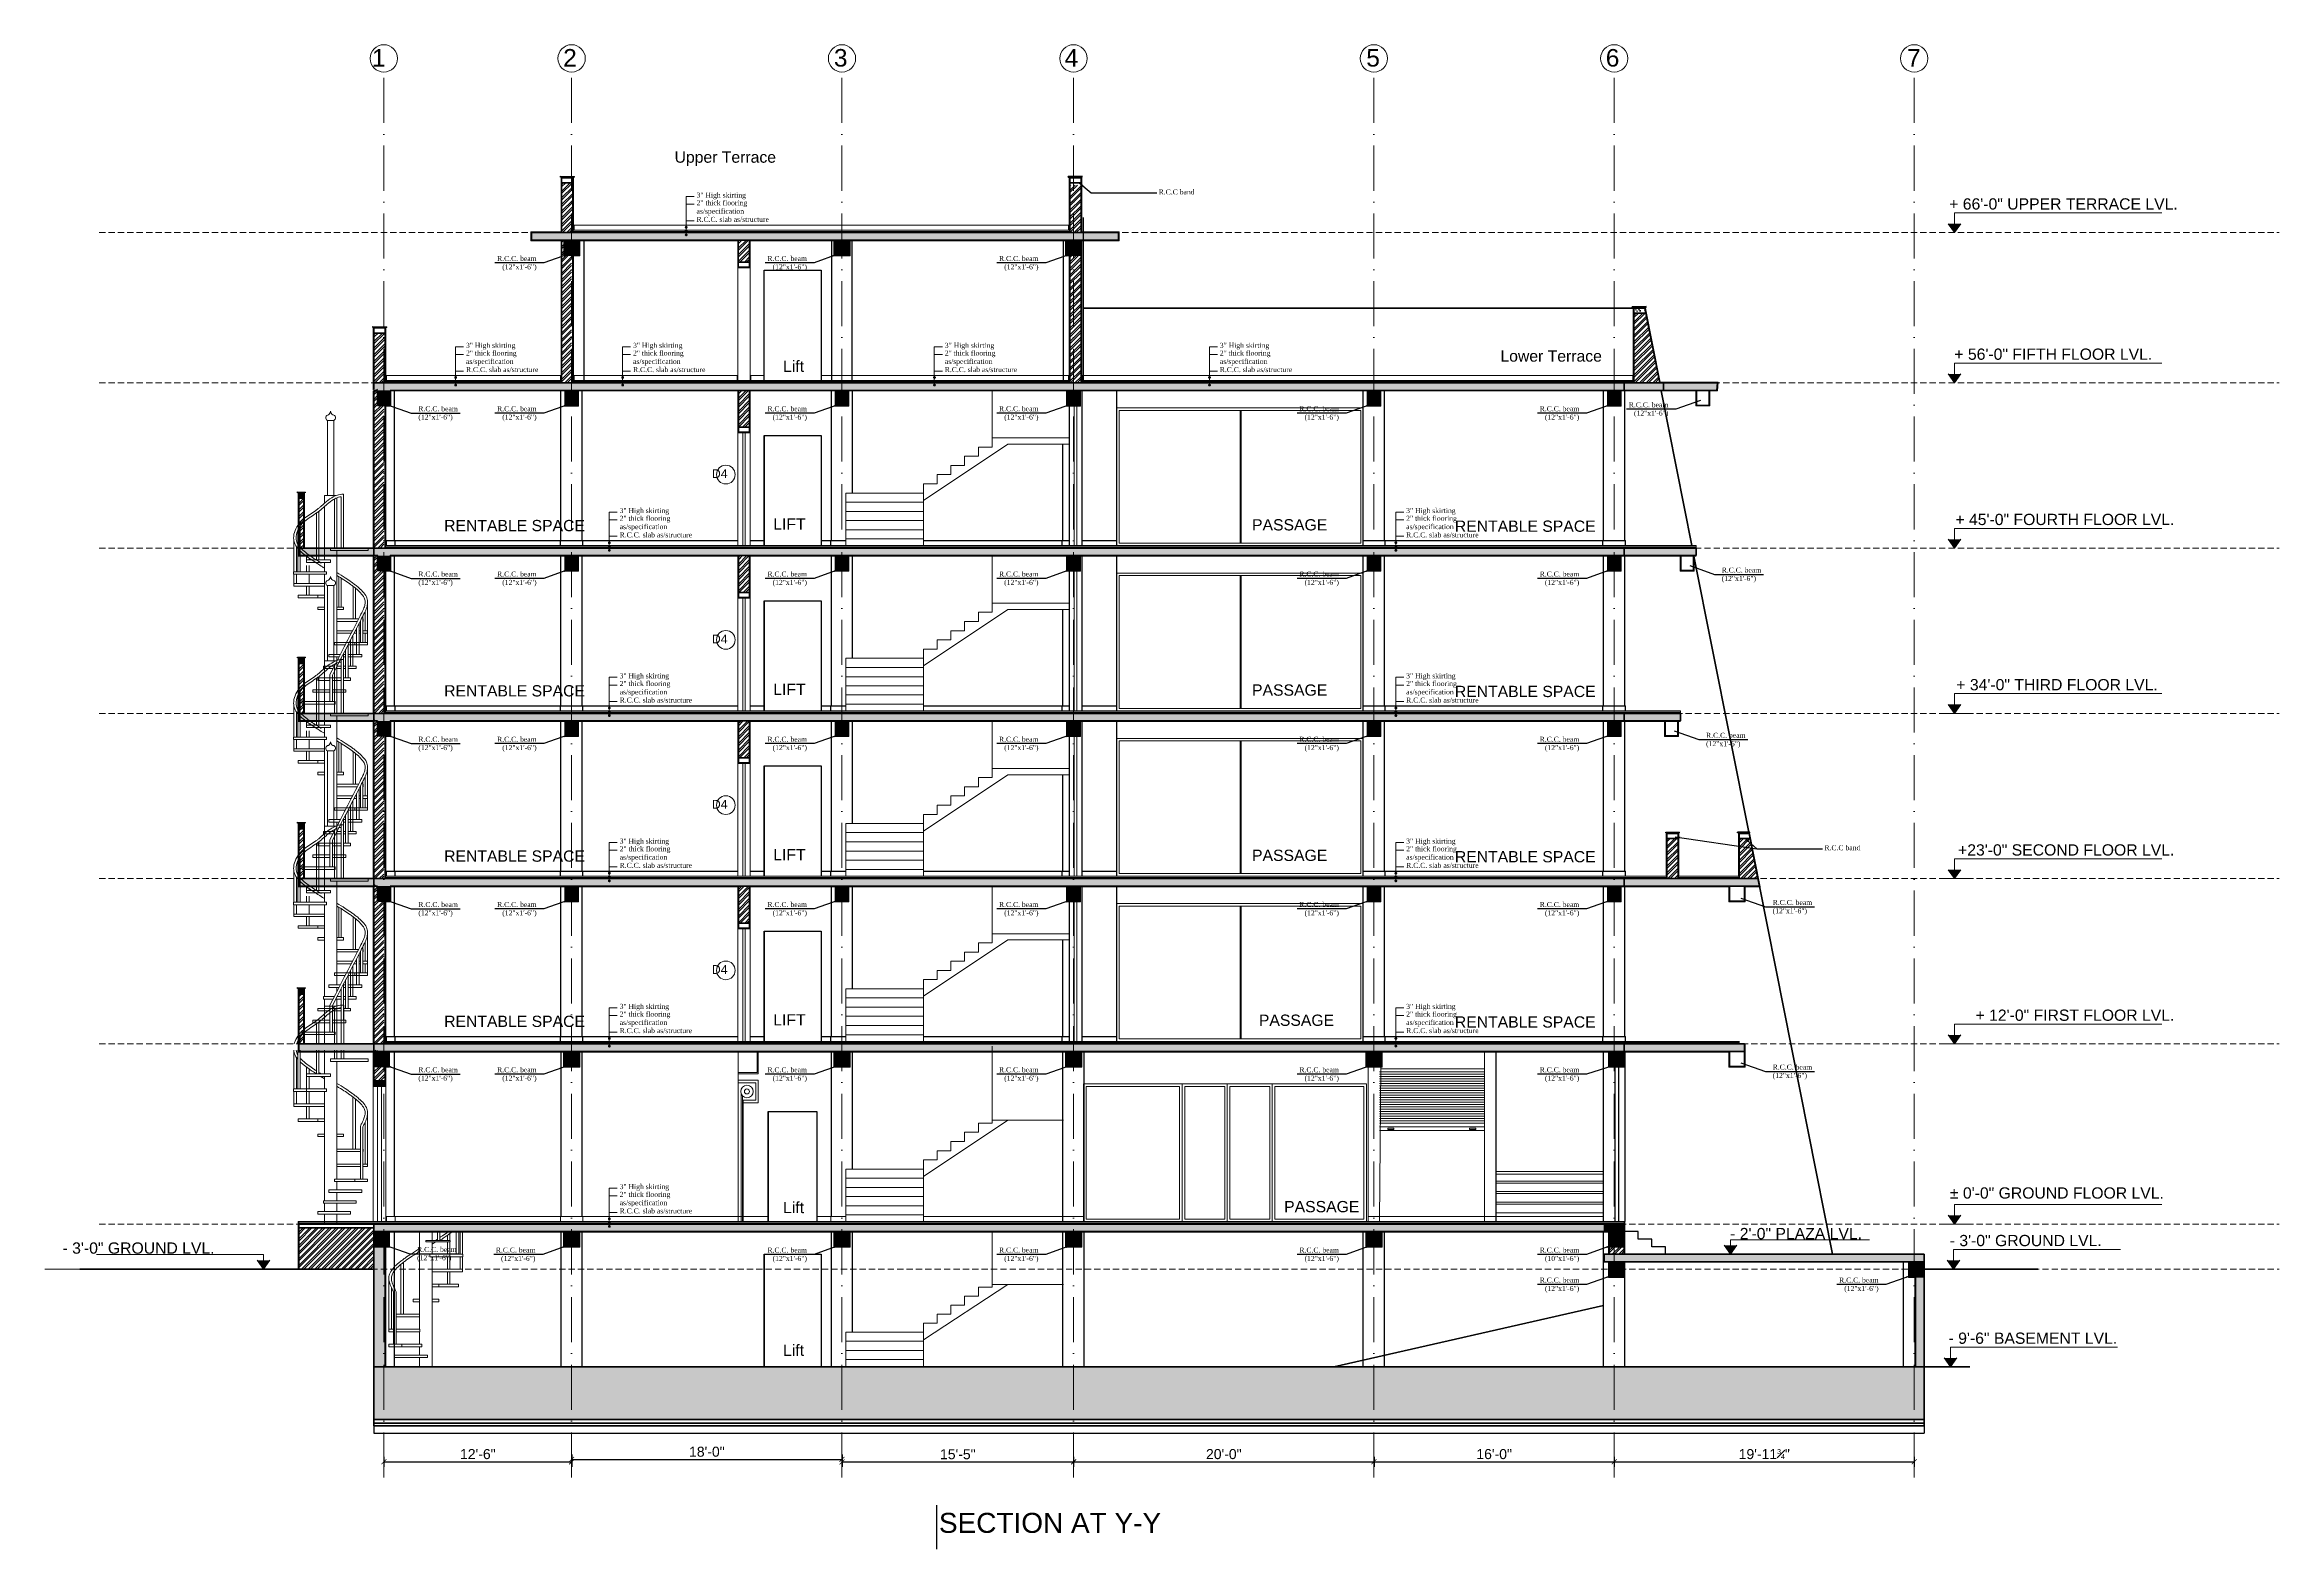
# Model space of a CAD drawing. Header units: inches. Extents: x 10755 to 33653, y -10992 to 10708.
# Drawn here: x 20544 to 22330, y 1429 to 2631 of the extents above; entities that cross this region are included whole.
import ezdxf

# ---------------------------------------------------------------- set-up
doc = ezdxf.new("R2010")
doc.units = ezdxf.units.IN
doc.header["$MEASUREMENT"] = 0
doc.linetypes.add('ACAD_ISO10W100', pattern=[18, 12, -3, 0, -3])
doc.linetypes.add('DASHED', pattern=[0.75, 0.5, -0.25])
for name, color, linetype, lineweight in [('arrow', 4, 'Continuous', 9), ('Border line inside', 222, 'Continuous', 50), ('centerline', 9, 'ACAD_ISO10W100', 5), ('col', 1, 'Continuous', 30), ('dimension center - 8', 134, 'Continuous', 13), ('dimension inter - 8', 6, 'Continuous', 13), ('door', 15, 'Continuous', 18), ('Elevation 1', 21, 'Continuous', 25), ('elevation2', 151, 'Continuous', 18), ('elevation3', 122, 'Continuous', 25), ('elevation4', 202, 'Continuous', 35), ('hatch', 33, 'Continuous', 5), ('hatch 2', 8, 'Continuous', 13), ('hatch- brick', 21, 'Continuous', 5), ('hatch- rcc', 252, 'Continuous', 5), ('hatch1', 9, 'Continuous', 5), ('hatch3', 43, 'Continuous', 5), ('Pillar', 11, 'Continuous', 25), ('PLASTER', 50, 'Continuous', 9), ('railing', 33, 'Continuous', 15), ('rs', 102, 'Continuous', 15), ('stair', 3, 'Continuous', 15), ('STAIRCASE', 143, 'Continuous', 15), ('steps', 4, 'Continuous', 9), ('text-1-4', 6, 'Continuous', 13), ('title text 1', 113, 'Continuous', 25), ('txt', 7, 'Continuous', 15), ('wall', 1, 'Continuous', 35)]:
    doc.layers.add(name, color=color, linetype=linetype, lineweight=lineweight)
doc.layers.add('T-TEXT', color=230, linetype='Continuous')
doc.layers.get('dimension inter - 8').off()
doc.styles.add('arial', font='arial.ttf')
doc.styles.add('Prajwal', font='stylu.ttf', dxfattribs={"height": 9})
doc.styles.get("Standard").update_dxf_attribs({"font": 'arial.ttf'})
doc.styles.add('suren', font='times.ttf', dxfattribs={"height": 4})
doc.dimstyles.new('1-4(p) arrow', dxfattribs={"dimtxt": 4, "dimasz": 4, "dimexe": 0, "dimexo": 0, "dimgap": 2, "dimtad": 1, "dimdec": 3, "dimzin": 0, "dimdsep": 46, "dimlunit": 4, "dimtxsty": 'arial', "dimblk": 'DOT', "dimcen": 0, "dimclrd": 4, "dimclre": 3, "dimclrt": 6, "dimadec": 0, "dimazin": 0, "dimtfac": 0.5, "dimtdec": 3, "dimtix": 1, "dimtofl": 0, "dimtmove": 0, "dimatfit": 3, "dimfxl": 0, "dimtolj": 1, "dimtzin": 0, "dimlwe": -1, "dimarcsym": 0})
doc.dimstyles.new('S8', dxfattribs={"dimscale": 8, "dimtxt": 1, "dimasz": 0.5, "dimexe": 0.5, "dimexo": 0.5, "dimgap": 0.25, "dimtad": 1, "dimzin": 3, "dimdsep": 46, "dimlunit": 4, "dimtxsty": 'Standard', "dimblk": 'ARCHTICK', "dimcen": 0, "dimclrd": 256, "dimclre": 256, "dimclrt": 6, "dimadec": 0, "dimazin": 0, "dimtfac": 0.5, "dimtix": 1, "dimtmove": 1, "dimatfit": 3, "dimfxl": 0.5, "dimfxlon": 1, "dimfrac": 1, "dimtolj": 1, "dimtzin": 0, "dimarcsym": 1})
pattern_1 = [(45, (154.7446, -2e-10), (-2.6516504, 2.6516504), []), (45, (156.5124, -2e-10), (-2.6516504, 2.6516504), [])]

# ---------------------------------------------------------------- blocks, each defined once
blk = doc.blocks.new('wewerr')
at = {"layer": 'hatch', "linetype": 'Continuous', "ltscale": 30}
for points in [[(193533.8, -5219.8), (193523.8, -5219.8), (193523.8, -5231.8), (193533.8, -5231.8)], [(193683.8, -5219.8), (193673.8, -5219.8), (193673.8, -5231.8), (193683.8, -5231.8)], [(193899.8, -5219.8), (193889.8, -5219.8), (193889.8, -5231.8), (193899.8, -5231.8)], [(194084.8, -5219.8), (194074.8, -5219.8), (194074.8, -5231.8), (194084.8, -5231.8)], [(194324.8, -5219.8), (194314.8, -5219.8), (194314.8, -5231.8), (194324.8, -5231.8)], [(194516.8, -5219.8), (194506.8, -5219.8), (194506.8, -5231.8), (194516.8, -5231.8)]]:
    blk.add_hatch(color=256, dxfattribs=at).paths.add_polyline_path(points)
at = {"layer": 'hatch 2', "linetype": 'Continuous', "ltscale": 30}
blk.add_hatch(color=256, dxfattribs=at).paths.add_polyline_path([(194519.8, -5219.8), (194519.8, -5213.8), (193520.8, -5213.8), (193520.8, -5219.8)])
h = blk.add_hatch(dxfattribs=at)
h.set_pattern_fill('ANSI32', color=256, scale=10, style=0)
h.set_pattern_definition([(45, (172868.0908, -7178.3252), (-2.6516504, 2.6516504), []), (45, (172869.8586, -7178.3252), (-2.6516504, 2.6516504), [])])
h.paths.add_polyline_path([(193528.8, -5231.8), (193523.8, -5231.8), (193523.8, -5218.8), (193520.8, -5218.8), (193520.8, -5345.8), (193528.8, -5345.8)])
h = blk.add_hatch(dxfattribs=at)
h.set_pattern_fill('ANSI32', color=256, scale=10, style=0)
h.set_pattern_definition([(45, (-2e-05, 421.004), (-2.65165043, 2.65165043), []), (45, (1.7677, 421.004), (-2.65165043, 2.65165043), [])])
h.paths.add_polyline_path([(193812, -5249.3), (193821, -5249.3), (193821, -5219.8), (193812, -5219.8)])
at = {"layer": 'door', "ltscale": 30}
for p, q in [((194080.4, -5343.8), (194080.4, -5231.8)), ((194082.4, -5343.8), (194082.4, -5231.8)), ((193815.5, -5343.8), (193815.5, -5253.3)), ((193817.5, -5343.8), (193817.5, -5253.3))]:
    blk.add_line(p, q, dxfattribs=at)
at = {"layer": 'Elevation 1'}
blk.add_lwpolyline([(193832.6, -5343.8), (193832.6, -5255.8), (193878.1, -5255.8), (193878.1, -5343.8)], dxfattribs=at)
at = {"layer": 'elevation3', "linetype": 'Continuous'}
for p, q in [((193832.6, -5255.8), (193832.6, -5343.8)), ((193878.1, -5255.8), (193878.1, -5343.8))]:
    blk.add_line(p, q, dxfattribs=at)
at = {"layer": 'hatch 2', "ltscale": 30}
blk.add_circle((193802, -5287.1), 7.47, dxfattribs=at)
blk.add_circle((193802, -5287.1), 7.47, dxfattribs=at)
at = {"layer": 'Pillar', "linetype": 'Continuous', "ltscale": 30}
for p, q in [((193537.3, -5339.8), (193537.3, -5219.8)), ((193670.3, -5339.8), (193670.3, -5219.8)), ((193687.3, -5339.8), (193687.3, -5219.8)), ((193886.3, -5339.8), (193886.3, -5219.8)), ((193903.3, -5301.8), (193903.3, -5219.8)), ((194086.3, -5220.3), (194086.3, -5343.8)), ((194114.3, -5343.8), (194114.3, -5220.3)), ((194311.3, -5343.8), (194311.3, -5219.8)), ((194328.3, -5339.8), (194328.3, -5219.8)), ((194503.3, -5339.8), (194503.3, -5219.8)), ((194520.3, -5339.8), (194520.3, -5219.8)), ((194076.3, -5232.3), (194076.3, -5343.8)), ((194071.3, -5339.8), (194071.3, -5262.8)), ((193530.8, -5339.8), (193811.5, -5339.8)), ((193537.8, -5343.8), (193537.8, -5339.8)), ((193669.8, -5343.8), (193669.8, -5339.8)), ((193687.8, -5343.8), (193687.8, -5339.8)), ((193821.5, -5339.8), (193832.6, -5339.8)), ((193878.1, -5339.8), (193897.8, -5339.8)), ((193885.8, -5343.8), (193885.8, -5339.8)), ((193959.8, -5339.8), (194076.3, -5339.8)), ((194070.8, -5343.8), (194070.8, -5339.8)), ((194086.3, -5339.8), (194114.3, -5339.8)), ((194311.3, -5339.8), (194328.8, -5339.8)), ((194328.8, -5343.8), (194328.8, -5339.8)), ((194328.8, -5339.8), (194520.8, -5339.8)), ((194502.8, -5343.8), (194502.8, -5339.8)), ((194520.8, -5343.8), (194520.8, -5339.8))]:
    blk.add_line(p, q, dxfattribs=at)
at = {"layer": 'PLASTER', "linetype": 'Continuous', "ltscale": 30}
blk.add_line((193811.5, -5253.8), (193821.5, -5253.8), dxfattribs=at)
for points in [[(193520.3, -5220.3), (193520.3, -5345.8)], [(193530.3, -5343.8), (193530.3, -5232.3), (193534.3, -5232.3), (193534.3, -5220.3), (193673.3, -5220.3), (193673.3, -5232.3), (193684.3, -5232.3), (193684.3, -5220.3), (193811.5, -5220.3), (193811.5, -5343.8)], [(193821.5, -5343.8), (193821.5, -5220.3), (193889.3, -5220.3), (193889.3, -5232.3), (193900.3, -5232.3), (193900.3, -5220.3), (194074.3, -5220.3), (194074.3, -5232.3), (194085.3, -5232.3), (194085.3, -5220.3), (194091.3, -5220.3), (194091.3, -5220.3), (194104.3, -5220.3), (194104.3, -5220.3), (194314.3, -5220.3), (194314.3, -5232.3), (194325.3, -5232.3), (194325.3, -5220.3), (194506.3, -5220.3), (194506.3, -5232.3), (194517.3, -5232.3), (194517.3, -5220.3)]]:
    blk.add_lwpolyline(points, dxfattribs=at)
at = {"layer": 'stair', "ltscale": 5}
for p, q in [((193529.8, -5343.8), (194520.8, -5343.8)), ((193529.8, -5344.8), (194520.8, -5344.8))]:
    blk.add_line(p, q, dxfattribs=at)
blk.add_lwpolyline([(193530.8, -5343.8), (193530.3, -5343.8), (193530.3, -5339.8), (193530.8, -5339.8)], close=True, dxfattribs=at)
at = {"layer": 'STAIRCASE', "linetype": 'Continuous', "ltscale": 30}
for p, q in [((194014.8, -5219.8), (194014.8, -5262.8)), ((194014.8, -5262.8), (194014.8, -5265.1)), ((193897.8, -5301.8), (193897.8, -5343.8)), ((193959.8, -5301.8), (193897.8, -5301.8)), ((193959.8, -5301.8), (193959.8, -5343.8)), ((193959.8, -5309.1), (193897.8, -5309.1)), ((193959.8, -5316.5), (193897.8, -5316.5)), ((193959.8, -5323.8), (193897.8, -5323.8)), ((193959.8, -5331.1), (193897.8, -5331.1)), ((193959.8, -5338.5), (193897.8, -5338.5))]:
    blk.add_line(p, q, dxfattribs=at)
for points in [[(193959.8, -5307.8), (194027.3, -5262.8), (194076.3, -5262.8)], [(194003.8, -5272.5), (194003.8, -5265.1), (194014.8, -5265.1), (194014.8, -5265.1)], [(194014.8, -5265.1), (194014.8, -5257.8), (194076.3, -5257.8), (194076.3, -5257.8)], [(193981.8, -5287.1), (193981.8, -5279.8), (193992.8, -5279.8), (193992.8, -5279.8)], [(193992.8, -5279.8), (193992.8, -5272.5), (194003.8, -5272.5), (194003.8, -5272.5)], [(193959.8, -5301.8), (193959.8, -5294.5), (193970.8, -5294.5), (193970.8, -5294.5)], [(193970.8, -5294.5), (193970.8, -5287.1), (193981.8, -5287.1), (193981.8, -5287.1)]]:
    blk.add_lwpolyline(points, dxfattribs=at)
at = {"layer": 'wall', "linetype": 'Continuous', "ltscale": 30}
for p, q in [((193520.8, -5213.8), (193902.8, -5213.8)), ((193520.8, -5345.8), (193520.8, -5219.8)), ((193523.8, -5219.8), (193520.8, -5219.8)), ((193533.8, -5219.8), (194519.8, -5219.8)), ((193812, -5219.8), (193812, -5253.3)), ((193821, -5219.8), (193821, -5253.3)), ((193902.8, -5213.8), (194519.8, -5213.8)), ((194071.8, -5213.8), (194519.8, -5213.8)), ((193531.8, -5231.8), (193523.8, -5231.8)), ((193529.8, -5345.8), (193529.8, -5231.7)), ((193812, -5249.3), (193821, -5249.3)), ((193812, -5253.3), (193821, -5253.3)), ((193520.8, -5345.8), (193529.8, -5345.8))]:
    blk.add_line(p, q, dxfattribs=at)
blk.add_lwpolyline([(193533.8, -5219.8), (193533.8, -5231.8), (193523.8, -5231.8), (193523.8, -5219.8)], dxfattribs=at)
for points in [[(193673.8, -5219.8), (193683.8, -5219.8), (193683.8, -5231.8), (193673.8, -5231.8)], [(193889.8, -5219.8), (193899.8, -5219.8), (193899.8, -5231.8), (193889.8, -5231.8)], [(194074.8, -5219.8), (194084.8, -5219.8), (194084.8, -5231.8), (194074.8, -5231.8)], [(194314.8, -5219.8), (194324.8, -5219.8), (194324.8, -5231.8), (194314.8, -5231.8)], [(194506.8, -5219.8), (194516.8, -5219.8), (194516.8, -5231.8), (194506.8, -5231.8)]]:
    blk.add_lwpolyline(points, close=True, dxfattribs=at)
at = {"layer": 'title text 1', "insert": (193796.5, -5282.9), "char_height": 7, "width": 6.48014975013211e-13, "attachment_point": 1, "rotation": 359.9563, "style": 'Prajwal'}
blk.add_mtext('\\pi-5.632;{\\fArial|b0|i0|c0|p34;D4}', dxfattribs=at)
blk.add_mtext('\\pi-5.632;{\\fArial|b0|i0|c0|p34;D4}', dxfattribs=at)
at = {"layer": 'txt', "linetype": 'Continuous', "char_height": 9, "attachment_point": 2, "style": 'arial'}
for s, insert, width in [('RENTABLE SPACE', (193633.2, -5323.3), 112.664), ('LIFT', (193852.8, -5322.1), 40.925), ('RENTABLE SPACE', (194440.7, -5323.8), 178.664)]:
    blk.add_mtext(s, dxfattribs=dict(at, insert=insert, width=width))
blk = doc.blocks.new('wewqrwe')
at = {"layer": 'hatch1', "linetype": 'Continuous', "ltscale": 30}
for p, q in [((193137.7, -5700.8), (193138.7, -5700.8)), ((193123.1, -5729.1), (193126.4, -5729.1)), ((193128, -5719.7), (193130, -5719.7)), ((193128.4, -5729.1), (193130, -5729.1)), ((193119.5, -5738.5), (193126.4, -5738.5))]:
    blk.add_line(p, q, dxfattribs=at)
at = {"layer": 'steps'}
for p, q in [((193115.5, -5592.8), (193115.5, -5532.8)), ((193120.5, -5592.8), (193120.5, -5532.8)), ((193108.7, -5644.2), (193108.7, -5605.3)), ((193113, -5599), (193113, -5592.8)), ((193122.3, -5592.8), (193113, -5592.8)), ((193113, -5644.2), (193113, -5601.7)), ((193121, -5634.8), (193121, -5595.6)), ((193123, -5634.8), (193123, -5594.7)), ((193126.4, -5634.8), (193126.4, -5593.9)), ((193128.4, -5634.8), (193128.4, -5591.8)), ((193091.8, -5653.7), (193091.8, -5620.7)), ((193093.8, -5653.7), (193093.8, -5617.1)), ((193106.7, -5644.2), (193106.7, -5606.8)), ((193088.7, -5628.8), (193088.7, -5653.7)), ((193090.7, -5633.6), (193090.7, -5653.7)), ((193098.8, -5644.2), (193098.8, -5641.3)), ((193118, -5634.8), (193148, -5634.8)), ((193118, -5634.8), (193118, -5636.8)), ((193118, -5636.8), (193148, -5636.8)), ((193123, -5656.7), (193123, -5636.8)), ((193148, -5636.8), (193148, -5634.8)), ((193088.4, -5655.7), (193088.4, -5653.7)), ((193088.4, -5653.7), (193098.8, -5653.7)), ((193088.4, -5655.7), (193098.8, -5655.7)), ((193088.7, -5655.7), (193088.7, -5665.1)), ((193090.7, -5655.7), (193090.7, -5663.1)), ((193098.7, -5644.2), (193118, -5644.2)), ((193098.7, -5644.2), (193098.7, -5646.2)), ((193098.7, -5646.2), (193118, -5646.2)), ((193098.8, -5653.7), (193098.8, -5648.8)), ((193098.8, -5653.7), (193114.8, -5653.7)), ((193098.8, -5655.7), (193114.8, -5655.7)), ((193100.8, -5644.2), (193100.8, -5642.8)), ((193100.8, -5653.7), (193100.8, -5648.8)), ((193100.8, -5663.1), (193100.8, -5655.7)), ((193106.7, -5646.8), (193106.7, -5646.8)), ((193113, -5653.7), (193113, -5646.2)), ((193113, -5663.1), (193113, -5655.7)), ((193114.8, -5653.7), (193114.8, -5655.7)), ((193118, -5644.2), (193118, -5646.2)), ((193123, -5683.9), (193123, -5656.7)), ((193124.5, -5681.9), (193124.5, -5657.6)), ((193126.5, -5681.9), (193126.5, -5658.8)), ((193088.7, -5663.1), (193100.8, -5663.1)), ((193088.7, -5665.1), (193100.8, -5665.1)), ((193092, -5674.5), (193092, -5672.5)), ((193092, -5672.5), (193113, -5672.5)), ((193092, -5674.5), (193113, -5674.5)), ((193098.8, -5672.5), (193098.8, -5665.1)), ((193100.8, -5663.1), (193113.1, -5663.1)), ((193100.8, -5672.5), (193100.8, -5665.1)), ((193100.8, -5665.1), (193113.1, -5665.1)), ((193107.7, -5674.5), (193107.7, -5672.5)), ((193113, -5674.5), (193113, -5665.1)), ((193113, -5683.9), (193113, -5674.5)), ((193113.1, -5665.1), (193113.1, -5663.1)), ((193135.9, -5691.4), (193135.9, -5665.3)), ((193137.9, -5691.4), (193137.9, -5666.9)), ((193145.5, -5679.1), (193145.5, -5676.8)), ((193147.5, -5710.2), (193147.5, -5676.8)), ((193107.7, -5681.9), (193113, -5681.9)), ((193107.7, -5683.9), (193107.7, -5681.9)), ((193107.7, -5683.9), (193113, -5683.9)), ((193113, -5729.1), (193113, -5683.9)), ((193123, -5681.9), (193128.3, -5681.9)), ((193123, -5683.9), (193128.3, -5683.9)), ((193123, -5700.8), (193123, -5683.9)), ((193123, -5691.4), (193140.3, -5691.4)), ((193123, -5693.4), (193139.3, -5693.4)), ((193128.3, -5683.9), (193128.3, -5681.9)), ((193140.7, -5719.7), (193140.7, -5695.1)), ((193141.5, -5693.4), (193141.8, -5693.4)), ((193141.8, -5710.2), (193141.8, -5692.9)), ((193143.8, -5710.2), (193143.8, -5689)), ((193143.8, -5691.4), (193144, -5691.4)), ((193143.8, -5693.4), (193144, -5693.4)), ((193144, -5691.4), (193144, -5693.4)), ((193145.5, -5700.8), (193145.5, -5685.6)), ((193121.2, -5710.2), (193121.2, -5712.2)), ((193121.2, -5710.2), (193147.5, -5710.2)), ((193121.2, -5712.2), (193129.6, -5712.2)), ((193122.9, -5700.8), (193135.5, -5700.8)), ((193122.9, -5700.8), (193122.9, -5702.8)), ((193122.9, -5702.8), (193134.5, -5702.8)), ((193123, -5708.8), (193123, -5702.8)), ((193123, -5719.7), (193123, -5708.8)), ((193131.8, -5712.2), (193147.5, -5712.2)), ((193132, -5738.5), (193132, -5712.2)), ((193133.8, -5729.1), (193133.8, -5708.4)), ((193135.8, -5729.1), (193135.8, -5704.6)), ((193136.7, -5702.8), (193138.7, -5702.8)), ((193137.3, -5710.2), (193137.3, -5712.2)), ((193137.7, -5700.8), (193138.7, -5700.8)), ((193138.7, -5719.7), (193138.7, -5698.8)), ((193140.7, -5700.8), (193141.8, -5700.8)), ((193140.7, -5702.8), (193141.8, -5702.8)), ((193143.8, -5700.8), (193147.5, -5700.8)), ((193143.8, -5702.8), (193147.5, -5702.8)), ((193145.5, -5710.2), (193145.5, -5702.8)), ((193147.5, -5710.2), (193147.5, -5712.2)), ((193112.2, -5729.1), (193112.2, -5731.1)), ((193112.2, -5729.1), (193121, -5729.1)), ((193116.7, -5719.7), (193116.7, -5721.7)), ((193116.7, -5719.7), (193125.8, -5719.7)), ((193116.7, -5721.7), (193124.8, -5721.7)), ((193123, -5725.2), (193123, -5721.7)), ((193123.1, -5729.1), (193126.4, -5729.1)), ((193126.4, -5747.9), (193126.4, -5722.8)), ((193128, -5719.7), (193130, -5719.7)), ((193128.4, -5747.9), (193128.4, -5719.7)), ((193128.4, -5721.7), (193130, -5721.7)), ((193128.4, -5729.1), (193130, -5729.1)), ((193130, -5738.5), (193130, -5715.7)), ((193132, -5719.7), (193143, -5719.7)), ((193132, -5721.7), (193143, -5721.7)), ((193132, -5729.1), (193138.5, -5729.1)), ((193138.5, -5729.1), (193138.5, -5731.1)), ((193143, -5719.7), (193143, -5721.7)), ((193103.9, -5747.9), (193103.9, -5749.9)), ((193103.9, -5747.9), (193117.5, -5747.9)), ((193107.7, -5738.5), (193107.7, -5740.5)), ((193107.7, -5738.5), (193126.4, -5738.5)), ((193107.7, -5740.5), (193117.5, -5740.5)), ((193112.2, -5731.1), (193120, -5731.1)), ((193113, -5738.5), (193113, -5731.1)), ((193113, -5748.1), (193113, -5740.5)), ((193117.5, -5757.4), (193117.5, -5735.9)), ((193119.5, -5757.4), (193119.5, -5736.2)), ((193119.5, -5757.4), (193119.5, -5738.8)), ((193119.5, -5740.5), (193126.4, -5740.5)), ((193119.5, -5747.9), (193130.2, -5747.9)), ((193122.1, -5731.1), (193126.4, -5731.1)), ((193123, -5738.5), (193123, -5731.1)), ((193123, -5747.9), (193123, -5740.5)), ((193128.4, -5731.1), (193130, -5731.1)), ((193128.4, -5738.5), (193134, -5738.5)), ((193128.4, -5740.5), (193134, -5740.5)), ((193130.2, -5747.9), (193130.2, -5749.9)), ((193132, -5731.1), (193138.5, -5731.1)), ((193134, -5738.5), (193134, -5740.5)), ((193095.2, -5757.4), (193095.2, -5759.4)), ((193095.2, -5757.4), (193121.5, -5757.4)), ((193095.2, -5759.4), (193121.5, -5759.4)), ((193103.9, -5749.9), (193117.5, -5749.9)), ((193113, -5757.4), (193113, -5749.9)), ((193113, -5766.8), (193113, -5759.4)), ((193119.5, -5749.9), (193130.2, -5749.9)), ((193121.5, -5757.4), (193121.5, -5759.4)), ((193123, -5757.4), (193123, -5749.9)), ((193123, -5766.8), (193123, -5757.4))]:
    blk.add_line(p, q, dxfattribs=at)
blk.add_lwpolyline([(193115.5, -5532.8, -0.812876), (193116.3, -5528.4, 0.225133), (193118, -5525.5, 0.225133), (193119.7, -5528.4, -0.812876), (193120.5, -5532.8)], format="xyb", close=True, dxfattribs=at)
for points, knots in [([(193091.8, -5635.1), (193090.7, -5633.8), (193089.8, -5632.3), (193088.9, -5630.1), (193088.8, -5629.5), (193088.5, -5628.2), (193088.5, -5627.5), (193088.4, -5624.8), (193088.8, -5622.7), (193090.3, -5618.8), (193091.4, -5617), (193093.8, -5613.8), (193095.2, -5612.5), (193098.2, -5610), (193099.8, -5609), (193103, -5606.9), (193104.7, -5605.8), (193106.8, -5604.2), (193107.5, -5603.8), (193108.7, -5602.8), (193109.3, -5602.3), (193111.1, -5600.7), (193112.3, -5599.6), (193115.2, -5597.1), (193117, -5595.7), (193120.3, -5593.7), (193121.8, -5592.9), (193124.7, -5592), (193126.1, -5591.8), (193128.4, -5591.8)], [81.205258, 81.205258, 81.205258, 81.205258, 86.072871, 86.072871, 87.958853, 87.958853, 89.844834, 89.844834, 95.535569, 95.535569, 101.226304, 101.226304, 106.917039, 106.917039, 112.607774, 112.607774, 118.298508, 118.298508, 120.54428, 120.54428, 122.790052, 122.790052, 127.281596, 127.281596, 133.598797, 133.598797, 138.61055, 138.61055, 142.468452, 142.468452, 142.468452, 142.468452]), ([(193091.8, -5631.6), (193091.5, -5631.1), (193091.2, -5630.6), (193090.8, -5629.3), (193090.6, -5628.6), (193090.4, -5627.1), (193090.4, -5626.3), (193090.7, -5623.6), (193091.3, -5621.6), (193092.6, -5618.9), (193093.1, -5618.2), (193094.7, -5615.8), (193096, -5614.5), (193098.9, -5612.1), (193100.5, -5611), (193103.8, -5608.7), (193105.5, -5607.6), (193107.9, -5605.9), (193108.6, -5605.4), (193110, -5604.3), (193110.7, -5603.7), (193112.7, -5602), (193114, -5600.8), (193116.9, -5598.3), (193118.6, -5597.1), (193121.6, -5595.2), (193122.9, -5594.6), (193125, -5594), (193125.7, -5593.9), (193126.4, -5593.9)], [84.101211, 84.101211, 84.101211, 84.101211, 86.102561, 86.102561, 88.69053, 88.69053, 91.278498, 91.278498, 97.400197, 97.400197, 100.159935, 100.159935, 106.14453, 106.14453, 112.129125, 112.129125, 118.11372, 118.11372, 120.561629, 120.561629, 123.009539, 123.009539, 127.905359, 127.905359, 134.030367, 134.030367, 138.966871, 138.966871, 141.367788, 141.367788, 141.367788, 141.367788]), ([(193106.7, -5644.4), (193106, -5643.9), (193105.4, -5643.5), (193103.2, -5642), (193101.7, -5641), (193098.6, -5638.7), (193097.1, -5637.6), (193095.1, -5635.7), (193094.4, -5635.1), (193093.8, -5634.4)], [64.641096, 64.641096, 64.641096, 64.641096, 67.065226, 67.065226, 72.366661, 72.366661, 77.668096, 77.668096, 80.476118, 80.476118, 80.476118, 80.476118]), ([(193102.9, -5644.2), (193102, -5643.6), (193101.1, -5643), (193099.4, -5641.8), (193098.7, -5641.2), (193097.2, -5640.1), (193096.5, -5639.6), (193095.1, -5638.4), (193094.4, -5637.8), (193093.8, -5637.2)], [67.819009, 67.819009, 67.819009, 67.819009, 71.047929, 71.047929, 73.552086, 73.552086, 76.056243, 76.056243, 78.493263, 78.493263, 78.493263, 78.493263]), ([(193117.5, -5735.9), (193142.1, -5687.9), (193142.3, -5687.5), (193143, -5686.2), (193143.4, -5685.4), (193144.4, -5683.2), (193144.9, -5681.9), (193145.5, -5679.6), (193145.6, -5678.6), (193145.5, -5677.1), (193145.5, -5676.6), (193145.2, -5675.5), (193145, -5675), (193144.1, -5673.1), (193143.1, -5671.9), (193140.9, -5669.4), (193139.5, -5668.2), (193137.4, -5666.4), (193136.6, -5665.8), (193135, -5664.6), (193134.2, -5664), (193131.8, -5662.3), (193130.2, -5661.2), (193126.7, -5659), (193124.9, -5657.8), (193123, -5656.7)], [0, 0, 0, 0, 1.314867, 1.314867, 3.944602, 3.944602, 8.162435, 8.162435, 11.611771, 11.611771, 13.701647, 13.701647, 15.791523, 15.791523, 20.749585, 20.749585, 25.707646, 25.707646, 28.534632, 28.534632, 31.361617, 31.361617, 37.015587, 37.015587, 43.805156, 43.805156, 43.805156, 43.805156]), ([(193119.5, -5736.2), (193143.9, -5688.7), (193144.1, -5688.3), (193144.8, -5687.1), (193145.2, -5686.2), (193146.2, -5683.9), (193146.8, -5682.5), (193147.4, -5680), (193147.6, -5678.8), (193147.5, -5677), (193147.4, -5676.3), (193147.1, -5675), (193146.9, -5674.3), (193145.9, -5672.2), (193144.8, -5670.8), (193142.4, -5668.1), (193141, -5666.9), (193138.8, -5665), (193137.9, -5664.4), (193136.3, -5663.1), (193135.4, -5662.5), (193133, -5660.7), (193131.3, -5659.6), (193127.4, -5657.1), (193125.2, -5655.7), (193123, -5654.4)], [0.218143, 0.218143, 0.218143, 0.218143, 1.314231, 1.314231, 3.942692, 3.942692, 8.161098, 8.161098, 11.610704, 11.610704, 13.630495, 13.630495, 15.650285, 15.650285, 20.573844, 20.573844, 25.497404, 25.497404, 28.380506, 28.380506, 31.263607, 31.263607, 37.029811, 37.029811, 45.051397, 45.051397, 45.051397, 45.051397])]:
    blk.add_open_spline(points, degree=3, knots=knots, dxfattribs=at)
for points in [[(193113, -5650.7), (193112, -5650.1), (193110.9, -5649.5), (193102.9, -5644.2)], [(193110.5, -5646.8), (193109.9, -5646.4), (193109.3, -5646.1), (193106.7, -5644.2)]]:
    blk.add_open_spline(points, degree=3, dxfattribs=at)
blk = doc.blocks.new('raill')
at = {"layer": 'hatch 2', "linetype": 'Continuous', "ltscale": 30}
blk.add_hatch(color=256, dxfattribs=at).paths.add_polyline_path([(20592.7, 2268.3), (20596.7, 2268.3), (20596.7, 2272.3), (20592.7, 2272.3)])
h = blk.add_hatch(dxfattribs=at)
h.set_pattern_fill('ANSI32', color=256, scale=10, style=0)
h.set_pattern_definition([(45, (-3e-11, 264), (-2.6516504, 2.6516504), []), (45, (1.7678, 264), (-2.6516504, 2.6516504), [])])
edge = h.paths.add_edge_path()
edge.add_line((20596.7, 2269.5), (20592.7, 2269.5))
edge.add_line((20592.7, 2269.5), (20592.7, 2247.9))
edge.add_spline(control_points=[(20592.7, 2247.9), (20592.7, 2247.9), (20592.7, 2247.9), (20593.9, 2249.5), (20595.3, 2250.8), (20596.7, 2251.9)], knot_values=[101.163818, 101.163818, 101.163818, 101.163818, 101.226304, 101.226304, 106.690427, 106.690427, 106.690427, 106.690427], degree=3, periodic=0)
edge.add_line((20596.7, 2251.9), (20596.7, 2269.5))
edge = h.paths.add_edge_path()
edge.add_line((20596.7, 2249.3), (20596.7, 2251.9))
edge.add_spline(control_points=[(20596.7, 2251.9), (20595.3, 2250.8), (20593.9, 2249.5), (20592.7, 2247.9), (20592.7, 2247.9), (20592.7, 2247.9)], knot_values=[101.163818, 101.163818, 101.163818, 101.163818, 106.627941, 106.627941, 106.690427, 106.690427, 106.690427, 106.690427], degree=3, periodic=0)
edge.add_line((20592.7, 2247.9), (20592.7, 2244.3))
edge.add_spline(control_points=[(20592.7, 2244.3), (20593, 2244.8), (20593.4, 2245.4), (20593.8, 2246), (20593.9, 2246.1), (20593.9, 2246.2)], knot_values=[98.18722, 98.18722, 98.18722, 98.18722, 100.159935, 100.159935, 100.540258, 100.540258, 100.540258, 100.540258], degree=3, periodic=0)
edge.add_spline(control_points=[(20593.9, 2246.2), (20594.8, 2247.3), (20595.7, 2248.4), (20596.7, 2249.3)], knot_values=[100.540258, 100.540258, 100.540258, 100.540258, 104.93144, 104.93144, 104.93144, 104.93144], degree=3, periodic=0)
edge = h.paths.add_edge_path()
edge.add_spline(control_points=[(20593.9, 2246.2), (20593.9, 2246.1), (20593.8, 2246), (20593.4, 2245.4), (20593, 2244.8), (20592.7, 2244.3)], knot_values=[98.18722, 98.18722, 98.18722, 98.18722, 98.567544, 98.567544, 100.540258, 100.540258, 100.540258, 100.540258], degree=3, periodic=0)
edge.add_line((20592.7, 2244.3), (20592.7, 2228.5))
edge.add_line((20592.7, 2228.5), (20593.9, 2228.5))
edge.add_line((20593.9, 2228.5), (20593.9, 2246.2))
edge = h.paths.add_edge_path()
edge.add_spline(control_points=[(20596.7, 2249.3), (20595.7, 2248.4), (20594.8, 2247.3), (20593.9, 2246.2)], knot_values=[100.540258, 100.540258, 100.540258, 100.540258, 104.93144, 104.93144, 104.93144, 104.93144], degree=3, periodic=0)
edge.add_line((20593.9, 2246.2), (20593.9, 2229))
edge.add_spline(control_points=[(20593.9, 2229), (20594.1, 2228.8), (20594.2, 2228.7), (20594.3, 2228.5)], knot_values=[79.87415, 79.87415, 79.87415, 79.87415, 80.476118, 80.476118, 80.476118, 80.476118], degree=3, periodic=0)
edge.add_line((20594.3, 2228.5), (20596.7, 2228.5))
edge.add_line((20596.7, 2228.5), (20596.7, 2236))
edge.add_line((20596.7, 2236), (20595.4, 2236))
edge.add_line((20595.4, 2236), (20595.4, 2238))
edge.add_line((20595.4, 2238), (20596.7, 2238))
edge.add_line((20596.7, 2238), (20596.7, 2249.3))
h.paths.add_polyline_path([(20596.7, 2238), (20595.4, 2238), (20595.4, 2236), (20596.7, 2236)], flags=17)
at = {"layer": 'hatch3', "linetype": 'DASHED', "lineweight": 0, "ltscale": 85}
h = blk.add_hatch(color=256, dxfattribs=at)
h.dxf.hatch_style = 1
h.paths.add_polyline_path([(20652.7, 2228.5), (20592.7, 2228.5), (20592.7, 2222.5), (20652.7, 2222.5)])
at = {"layer": 'col'}
for p, q in [((20591.8, 2273.5, 0), (20598.2, 2273.3, 0)), ((20591.8, 2272.8, 0), (20591.8, 2273.5, 0)), ((20597.5, 2272.8, 0), (20591.8, 2272.8, 0)), ((20597.6, 2272.8, 0), (20597.5, 2272.8, 0)), ((20598.2, 2272.8, 0), (20598.1, 2272.8, 0)), ((20598.2, 2272.8, 0), (20598.1, 2272.8, 0)), ((20598.2, 2272.8, 0), (20598.1, 2272.8, 0)), ((20598.2, 2272.8, 0), (20598.1, 2272.8, 0)), ((20598.2, 2272.8, 0), (20598.2, 2273.3, 0)), ((20598.2, 2272.8, 0), (20598.2, 2273.3, 0)), ((20598.2, 2272.8, 0), (20598.2, 2273.3, 0)), ((20598.2, 2272.8, 0), (20598.2, 2272.8, 0)), ((20598.2, 2272.8, 0), (20598.2, 2272.8, 0)), ((20598.2, 2272.8, 0), (20598.2, 2272.8, 0))]:
    blk.add_line(p, q, dxfattribs=at)
blk.add_arc((20597.8, 2272.8, 0), 0.251, 0.1942, 179.8037, dxfattribs=at)
blk.add_arc((20597.8, 2272.8, 0), 0.251, 0.1942, 179.8037, dxfattribs=at)
at = {"layer": 'PLASTER', "linetype": 'Continuous', "ltscale": 30}
blk.add_lwpolyline([(20597.2, 2228.5), (20597.2, 2272.8), (20592.2, 2272.8), (20592.2, 2222), (20652.2, 2222)], dxfattribs=at)
at = {"layer": 'wall', "linetype": 'Continuous', "ltscale": 30}
for p, q in [((20596.7, 2268.3), (20592.7, 2268.3)), ((20652.7, 2222.5), (20652.7, 2228.5))]:
    blk.add_line(p, q, dxfattribs=at)
for points in [[(20596.7, 2228.5), (20596.7, 2272.3), (20592.7, 2272.3), (20592.7, 2228.5)], [(20652.7, 2228.5), (20592.7, 2228.5), (20592.7, 2222.5), (20652.7, 2222.5)]]:
    blk.add_lwpolyline(points, dxfattribs=at)
blk = doc.blocks.new('_Dot')
at = {"color": 0, "linetype": 'ByBlock', "lineweight": -2}
blk.add_line((-0.5, 0), (-1, 0), dxfattribs=at)
at = {"color": 0, "linetype": 'ByBlock', "const_width": 0.5}
blk.add_lwpolyline([(-0.25, 0, 1), (0.25, 0, 1)], format="xyb", close=True, dxfattribs=at)
blk = doc.blocks.new('_ArchTick')
at = {"color": 0, "const_width": 0.15}
blk.add_lwpolyline([(-0.5, -0.5), (0.5, 0.5)], dxfattribs=at)
blk = doc.blocks.new('*D3287')
at = {"layer": 'Defpoints', "color": 0, "transparency": 16777216}
for p in [(20815.5, 1511.5), (20965.5, 1511.5), (20965.5, 1498.7)]:
    blk.add_point(p, dxfattribs=at)
at = {"layer": 'dimension center - 8', "lineweight": -2, "transparency": 16777216}
for p, q in [((20815.5, 1502.7), (20815.5, 1494.7)), ((20965.5, 1502.7), (20965.5, 1494.7)), ((20815.5, 1498.7), (20965.5, 1498.7))]:
    blk.add_line(p, q, dxfattribs=at)
at = {"layer": 'dimension center - 8', "lineweight": -2, "transparency": 16777216, "xscale": 4, "yscale": 4, "zscale": 4, "rotation": 180}
blk.add_blockref('_ArchTick', (20815.5, 1498.7), dxfattribs=at)
at = {"layer": 'dimension center - 8', "lineweight": -2, "transparency": 16777216, "xscale": 4, "yscale": 4, "zscale": 4}
blk.add_blockref('_ArchTick', (20965.5, 1498.7), dxfattribs=at)
at = {"layer": 'dimension center - 8', "color": 6, "transparency": 16777216, "insert": (20890.5, 1504.8), "char_height": 8, "attachment_point": 5}
blk.add_mtext('\\A1;12\'-6"', dxfattribs=at)
blk = doc.blocks.new('*D3288')
at = {"layer": 'Defpoints', "color": 0, "transparency": 16777216}
for p in [(20965.5, 1530.6), (21181.5, 1513.4), (21181.5, 1500.6)]:
    blk.add_point(p, dxfattribs=at)
at = {"layer": 'dimension center - 8', "lineweight": -2, "transparency": 16777216}
for p, q in [((20965.5, 1504.6), (20965.5, 1496.6)), ((20965.5, 1500.6), (21181.5, 1500.6)), ((21181.5, 1504.6), (21181.5, 1496.6))]:
    blk.add_line(p, q, dxfattribs=at)
at = {"layer": 'dimension center - 8', "lineweight": -2, "transparency": 16777216, "xscale": 4, "yscale": 4, "zscale": 4, "rotation": 180}
blk.add_blockref('_ArchTick', (20965.5, 1500.6), dxfattribs=at)
at = {"layer": 'dimension center - 8', "lineweight": -2, "transparency": 16777216, "xscale": 4, "yscale": 4, "zscale": 4}
blk.add_blockref('_ArchTick', (21181.5, 1500.6), dxfattribs=at)
at = {"layer": 'dimension center - 8', "color": 6, "transparency": 16777216, "insert": (21073.5, 1506.7), "char_height": 8, "attachment_point": 5}
blk.add_mtext('\\A1;18\'-0"', dxfattribs=at)
blk = doc.blocks.new('*D3289')
at = {"layer": 'Defpoints', "color": 0, "transparency": 16777216}
for p in [(21181.5, 1513.4), (21366.5, 1515.2), (21366.5, 1498.6)]:
    blk.add_point(p, dxfattribs=at)
at = {"layer": 'dimension center - 8', "lineweight": -2, "transparency": 16777216}
for p, q in [((21181.5, 1502.6), (21181.5, 1494.6)), ((21366.5, 1502.6), (21366.5, 1494.6)), ((21181.5, 1498.6), (21366.5, 1498.6))]:
    blk.add_line(p, q, dxfattribs=at)
at = {"layer": 'dimension center - 8', "lineweight": -2, "transparency": 16777216, "xscale": 4, "yscale": 4, "zscale": 4, "rotation": 180}
blk.add_blockref('_ArchTick', (21181.5, 1498.6), dxfattribs=at)
at = {"layer": 'dimension center - 8', "lineweight": -2, "transparency": 16777216, "xscale": 4, "yscale": 4, "zscale": 4}
blk.add_blockref('_ArchTick', (21366.5, 1498.6), dxfattribs=at)
at = {"layer": 'dimension center - 8', "color": 6, "transparency": 16777216, "insert": (21274, 1504.7), "char_height": 8, "attachment_point": 5}
blk.add_mtext('\\A1;15\'-5"', dxfattribs=at)
blk = doc.blocks.new('*D3290')
at = {"layer": 'Defpoints', "color": 0, "transparency": 16777216}
for p in [(21366.5, 1515.2), (21606.5, 1511.6), (21606.5, 1498.7)]:
    blk.add_point(p, dxfattribs=at)
at = {"layer": 'dimension center - 8', "lineweight": -2, "transparency": 16777216}
for p, q in [((21366.5, 1502.7), (21366.5, 1494.7)), ((21606.5, 1502.7), (21606.5, 1494.7)), ((21366.5, 1498.7), (21606.5, 1498.7))]:
    blk.add_line(p, q, dxfattribs=at)
at = {"layer": 'dimension center - 8', "lineweight": -2, "transparency": 16777216, "xscale": 4, "yscale": 4, "zscale": 4, "rotation": 180}
blk.add_blockref('_ArchTick', (21366.5, 1498.7), dxfattribs=at)
at = {"layer": 'dimension center - 8', "lineweight": -2, "transparency": 16777216, "xscale": 4, "yscale": 4, "zscale": 4}
blk.add_blockref('_ArchTick', (21606.5, 1498.7), dxfattribs=at)
at = {"layer": 'dimension center - 8', "color": 6, "transparency": 16777216, "insert": (21486.5, 1504.8), "char_height": 8, "attachment_point": 5}
blk.add_mtext('\\A1;20\'-0"', dxfattribs=at)
blk = doc.blocks.new('*D3291')
at = {"layer": 'Defpoints', "color": 0, "transparency": 16777216}
for p in [(21606.5, 1511.6), (21798.5, 1514.5), (21798.5, 1498.7)]:
    blk.add_point(p, dxfattribs=at)
at = {"layer": 'dimension center - 8', "lineweight": -2, "transparency": 16777216}
for p, q in [((21606.5, 1502.7), (21606.5, 1494.7)), ((21798.5, 1502.7), (21798.5, 1494.7)), ((21606.5, 1498.7), (21798.5, 1498.7))]:
    blk.add_line(p, q, dxfattribs=at)
at = {"layer": 'dimension center - 8', "lineweight": -2, "transparency": 16777216, "xscale": 4, "yscale": 4, "zscale": 4, "rotation": 180}
blk.add_blockref('_ArchTick', (21606.5, 1498.7), dxfattribs=at)
at = {"layer": 'dimension center - 8', "lineweight": -2, "transparency": 16777216, "xscale": 4, "yscale": 4, "zscale": 4}
blk.add_blockref('_ArchTick', (21798.5, 1498.7), dxfattribs=at)
at = {"layer": 'dimension center - 8', "color": 6, "transparency": 16777216, "insert": (21702.5, 1504.8), "char_height": 8, "attachment_point": 5}
blk.add_mtext('\\A1;16\'-0"', dxfattribs=at)
blk = doc.blocks.new('*D3292')
at = {"layer": 'Defpoints', "color": 0, "transparency": 16777216}
for p in [(21798.5, 1514.5), (22038.1, 1511.5), (22038.1, 1498.7)]:
    blk.add_point(p, dxfattribs=at)
at = {"layer": 'dimension center - 8', "lineweight": -2, "transparency": 16777216}
for p, q in [((21798.5, 1502.7), (21798.5, 1494.7)), ((22038.1, 1502.7), (22038.1, 1494.7)), ((21798.5, 1498.7), (22038.1, 1498.7))]:
    blk.add_line(p, q, dxfattribs=at)
at = {"layer": 'dimension center - 8', "lineweight": -2, "transparency": 16777216, "xscale": 4, "yscale": 4, "zscale": 4, "rotation": 180}
blk.add_blockref('_ArchTick', (21798.5, 1498.7), dxfattribs=at)
at = {"layer": 'dimension center - 8', "lineweight": -2, "transparency": 16777216, "xscale": 4, "yscale": 4, "zscale": 4}
blk.add_blockref('_ArchTick', (22038.1, 1498.7), dxfattribs=at)
at = {"layer": 'dimension center - 8', "color": 6, "transparency": 16777216, "insert": (21918.3, 1504.8), "char_height": 8, "attachment_point": 5}
blk.add_mtext('\\A1;19\'-11{\\H0.500000x;\\S3#4;}"', dxfattribs=at)
blk = doc.blocks.new('edge b')
at = {"layer": 'PLASTER', "linetype": 'Continuous', "ltscale": 30}
blk.add_lwpolyline([(21837, 2076.7), (21837, 2064.7), (21826, 2064.7), (21826, 2076.7)], dxfattribs=at)
at = {"layer": 'wall', "linetype": 'Continuous', "ltscale": 30}
blk.add_lwpolyline([(21826.5, 2077.2), (21836.5, 2077.2), (21836.5, 2065.2), (21826.5, 2065.2), (21826.5, 2077.2)], dxfattribs=at)

msp = doc.modelspace()

# ---------------------------------------------------------------- hatches: boundary and pattern name
at = {"layer": 'hatch', "linetype": 'Continuous', "ltscale": 30}
for points in [[(20971.459, 2474.522), (20959.459, 2474.522), (20959.459, 2462.522), (20971.459, 2462.522)], [(21187.459, 2474.522), (21175.459, 2474.522), (21175.459, 2462.522), (21187.459, 2462.522)], [(21372.459, 2474.522), (21360.459, 2474.522), (21360.459, 2462.522), (21372.459, 2462.522)], [(20819.459, 1826.522), (20807.459, 1826.522), (20807.459, 1814.522), (20819.459, 1814.522)], [(20971.459, 1826.522), (20959.459, 1826.522), (20959.459, 1814.522), (20971.459, 1814.522)], [(21187.459, 1826.522), (21175.459, 1826.522), (21175.459, 1814.522), (21187.459, 1814.522)], [(21372.459, 1826.522), (21360.459, 1826.522), (21360.459, 1814.522), (21372.459, 1814.522)], [(21612.459, 1826.522), (21600.459, 1826.522), (21600.459, 1814.522), (21612.459, 1814.522)], [(21806.459, 1826.522), (21794.459, 1826.522), (21794.459, 1814.522), (21806.459, 1814.522)], [(20819.459, 1682.522), (20807.459, 1682.522), (20807.459, 1670.522), (20819.459, 1670.522)], [(20971.459, 1682.522), (20959.459, 1682.522), (20959.459, 1670.522), (20971.459, 1670.522)], [(21187.459, 1682.522), (21175.459, 1682.522), (21175.459, 1670.522), (21187.459, 1670.522)], [(21372.459, 1682.522), (21360.459, 1682.522), (21360.459, 1670.522), (21372.459, 1670.522)], [(21612.459, 1682.522), (21600.459, 1682.522), (21600.459, 1670.522), (21612.459, 1670.522)], [(21806.459, 1682.522), (21794.459, 1682.522), (21794.459, 1670.522), (21806.459, 1670.522)], [(21806.459, 1658.522), (21794.459, 1658.522), (21794.459, 1646.522), (21806.459, 1646.522)], [(22046.128, 1658.522), (22034.128, 1658.522), (22034.128, 1646.522), (22046.128, 1646.522)]]:
    msp.add_hatch(color=256, dxfattribs=at).paths.add_polyline_path(points)
at = {"layer": 'hatch'}
h = msp.add_hatch(color=256, dxfattribs=at)
h.dxf.hatch_style = 1
h.paths.add_polyline_path([(20807.459, 1574.522), (20807.459, 1532.522), (22046.128, 1532.522), (22046.128, 1574.522)])
at = {"layer": 'hatch 2', "linetype": 'Continuous', "ltscale": 30}
h = msp.add_hatch(dxfattribs=at)
h.set_pattern_fill('ANSI32', color=256, scale=10, style=0)
h.set_pattern_definition([(45, (-164092.0153, 10355.66), (-2.65165043, 2.65165043), []), (45, (-164090.2475, 10355.66), (-2.65165043, 2.65165043), [])])
h.paths.add_polyline_path([(20966.459, 2520.337), (20957.459, 2520.337), (20957.459, 2480.522), (20966.459, 2480.522)])
h = msp.add_hatch(dxfattribs=at)
h.set_pattern_fill('ANSI32', color=256, scale=10, style=0)
h.set_pattern_definition([(45, (-164058.0153, 10355.66), (-2.65165043, 2.65165043), []), (45, (-164056.2475, 10355.66), (-2.65165043, 2.65165043), [])])
h.paths.add_polyline_path([(21372.459, 2518.522), (21363.459, 2518.522), (21363.459, 2480.522), (21372.459, 2480.522), (21372.459, 2492.522)])
at = {"layer": 'hatch 2', "ltscale": 30}
for points in [[(22065.253, 2487.646), (22075.332, 2487.646), (22070.292, 2480.522)], [(22065.253, 2367.646), (22075.332, 2367.646), (22070.292, 2360.522)], [(22065.253, 2235.646), (22075.332, 2235.646), (22070.292, 2228.522)], [(22065.253, 2103.646), (22075.332, 2103.646), (22070.292, 2096.522)], [(22065.253, 1971.646), (22075.332, 1971.646), (22070.292, 1964.522)], [(22065.253, 1839.646), (22075.332, 1839.646), (22070.292, 1832.522)], [(22065.253, 1695.646), (22075.331, 1695.646), (22070.292, 1688.522)], [(21886.342, 1671.646), (21896.42, 1671.646), (21891.381, 1664.522)], [(20724.343, 1659.646), (20714.264, 1659.646), (20719.303, 1652.522)], [(22064.42, 1659.646), (22074.498, 1659.646), (22069.459, 1652.522)], [(22062.029, 1581.646), (22072.108, 1581.646), (22067.069, 1574.522)]]:
    msp.add_hatch(color=256, dxfattribs=at).paths.add_polyline_path(points)
at = {"layer": 'hatch 2', "linetype": 'Continuous', "ltscale": 30}
for points in [[(20933.459, 2480.522), (20933.459, 2474.522), (21374.459, 2474.522), (21374.459, 2480.522)], [(21402.459, 2474.522), (21402.459, 2480.522), (21374.459, 2480.522), (21374.459, 2474.522)], [(21837.711, 2354.522), (21837.711, 2360.522), (21806.459, 2360.522), (21806.459, 2354.522)], [(21880.392, 2354.531), (21880.959, 2360.522), (21837.711, 2360.522), (21837.711, 2354.522)], [(21863.967, 2222.522), (21863.967, 2228.522), (21806.459, 2228.522), (21806.459, 2222.522)], [(21851.467, 2090.522), (21851.467, 2096.522), (21806.459, 2096.522), (21806.459, 2090.522)], [(21806.459, 1964.522), (21806.459, 1958.522), (21843.459, 1958.522), (21914.459, 1958.522), (21913.27, 1964.522)], [(21806.459, 1826.522), (21806.459, 1832.522), (20807.459, 1832.522), (20807.459, 1826.522)], [(21806.459, 1832.522), (21806.459, 1826.522), (21902.459, 1826.522), (21902.459, 1832.522)], [(20816.459, 1803.022), (20807.459, 1803.022), (20807.459, 1799.022), (20816.459, 1799.022)], [(20807.459, 1688.522), (20807.459, 1682.762), (21189.459, 1682.403), (21789.959, 1682.642), (21789.959, 1688.522)], [(21806.459, 1688.522), (21795.459, 1688.522), (21789.896, 1688.522), (21789.896, 1682.522), (21806.459, 1682.522)], [(22046.128, 1664.522), (21790.459, 1664.522), (21790.459, 1658.522), (22046.128, 1658.522)]]:
    msp.add_hatch(color=256, dxfattribs=at).paths.add_polyline_path(points)
h = msp.add_hatch(dxfattribs=at)
h.set_pattern_fill('ANSI32', color=256, scale=10, style=0)
h.set_pattern_definition(pattern_1)
h.paths.add_polyline_path([(20957.459, 2360.522), (20965.459, 2360.522), (20965.459, 2474.522), (20957.459, 2474.522)])
h = msp.add_hatch(dxfattribs=at)
h.set_pattern_fill('ANSI32', color=256, scale=10, style=0)
h.set_pattern_definition([(45, (-164070.884, 10354.66), (-2.65165043, 2.65165043), []), (45, (-164069.1164, 10354.66), (-2.65165043, 2.65165043), [])])
h.paths.add_polyline_path([(21098.607, 2457.022), (21107.607, 2457.022), (21107.607, 2474.522), (21098.607, 2474.522)])
h = msp.add_hatch(dxfattribs=at)
h.set_pattern_fill('ANSI32', color=256, scale=10, style=0)
h.paths.add_polyline_path([(21372.459, 2474.522), (21371.459, 2474.522), (21371.459, 2462.522), (21366.459, 2462.522), (21366.459, 2360.522), (21372.459, 2360.522)])
h.paths.add_polyline_path([(21366.459, 2462.522), (21363.459, 2462.522), (21363.459, 2360.522), (21366.459, 2360.522)])
h = msp.add_hatch(dxfattribs=at)
h.set_pattern_fill('ANSI32', color=256, scale=10, style=0)
h.set_pattern_definition([(45, (-164242.0153, 10235.66), (-2.65165043, 2.65165043), []), (45, (-164240.2475, 10235.66), (-2.65165043, 2.65165043), [])])
h.paths.add_polyline_path([(20816.459, 2400.337), (20807.459, 2400.337), (20807.459, 2360.522), (20816.459, 2360.522)])
h = msp.add_hatch(dxfattribs=at)
h.set_pattern_fill('ANSI32', color=256, scale=10, style=0)
h.paths.add_polyline_path([(21840.553, 1964.522), (21843.459, 1964.522), (21849.553, 1964.522), (21849.553, 1996.522), (21840.553, 1996.522)])
h.paths.add_polyline_path([(21898.144, 1964.522), (21913.27, 1964.522), (21906.928, 1996.522), (21898.144, 1996.522)])
h = msp.add_hatch(dxfattribs=at)
h.set_pattern_fill('ANSI32', color=256, scale=10, style=0)
h.set_pattern_definition(pattern_1)
h.paths.add_polyline_path([(20816.459, 1814.522), (20815.459, 1814.522), (20815.459, 1803.022), (20816.459, 1803.022)])
h.paths.add_polyline_path([(20815.459, 1814.522), (20810.459, 1814.522), (20810.459, 1827.522), (20807.459, 1827.522), (20807.459, 1803.022), (20815.459, 1803.022)])
h = msp.add_hatch(dxfattribs=at)
h.set_pattern_fill('ANSI32', color=256, scale=10, style=0)
h.paths.add_polyline_path([(20747.463, 1685.522), (20747.463, 1652.522), (20807.459, 1652.522), (20807.459, 1685.522)])
h.paths.add_polyline_path([(20798.265, 1672.786), (20798.265, 1685.912), (20790.022, 1685.912), (20790.022, 1672.786)], flags=9)
h.paths.add_polyline_path([(20805.469, 1682.003), (20805.469, 1689.094), (20797.226, 1689.094), (20797.226, 1682.003)], flags=9)
h = msp.add_hatch(color=256, dxfattribs=at)
h.paths.add_polyline_path([(20807.459, 1652.522), (20816.459, 1652.522), (20816.459, 1670.522), (20812.459, 1670.522), (20812.459, 1682.522), (20807.459, 1682.522)])
h.paths.add_polyline_path([(20816.459, 1652.522), (20807.459, 1652.522), (20807.459, 1574.522), (20816.459, 1574.522)])
h = msp.add_hatch(dxfattribs=at)
h.set_pattern_fill('ANSI32', color=256, scale=10, style=0)
h.set_pattern_definition(pattern_1)
h.paths.add_polyline_path([(21806.459, 1664.522), (21806.459, 1670.522), (21803.459, 1670.522), (21798.459, 1670.522), (21798.459, 1664.522)])
h.paths.add_polyline_path([(21798.459, 1670.522), (21794.459, 1670.522), (21794.459, 1664.522), (21798.459, 1664.522)])
h = msp.add_hatch(color=256, dxfattribs=at)
h.paths.add_polyline_path([(22046.128, 1652.522), (22043.128, 1652.522), (22043.128, 1646.522), (22039.128, 1646.522), (22039.128, 1574.522), (22046.128, 1574.522)])
h.paths.add_polyline_path([(22043.128, 1652.522), (22046.128, 1652.522), (22046.128, 1658.522), (22043.128, 1658.522)])
h.paths.add_polyline_path([(22032.855, 1634.334), (22043.054, 1634.334), (22043.054, 1642.577), (22032.855, 1642.577)], flags=9)
at = {"layer": 'hatch- brick'}
h = msp.add_hatch(dxfattribs=at)
h.set_pattern_fill('ANSI32', color=256, scale=10, style=0)
h.set_pattern_definition([(45, (-23111.4525, -5e-13), (-2.65165043, 2.65165043), []), (45, (-23109.6848, -5e-13), (-2.65165043, 2.65165043), [])])
h.paths.add_polyline_path([(21823.751, 2416.207), (21814.175, 2416.207), (21814.175, 2415.707), (21814.175, 2360.522), (21834.787, 2360.522)])
at = {"layer": 'hatch- rcc'}
h = msp.add_hatch(dxfattribs=at)
h.set_pattern_fill('AR-CONC', color=256, style=0)
h.set_pattern_definition([(50, (-23111.4525, -5e-13), (7.1726018, -0.62752135), [0.75, -8.25]), (355, (-23111.4525, -5e-13), (-1.3875133, 7.5219213), [0.6, -6.6]), (100.451444, (-23110.855, -0.052), (5.7850885, 6.8943999), [0.6374019, -7.0114211]), (46.1842, (-23111.4525, 2), (10.6724133, -1.6551928), [1.125, -12.375]), (96.635635, (-23110.563, 1.862), (9.3466195, 9.741186), [0.9561034, -10.5171376]), (351.184164, (-23111.453, 2), (9.3466195, 9.741186), [0.9, -9.9]), (21, (-23110.4525, 1.5), (5.9690705, -4.0261889), [0.75, -8.25]), (326, (-23110.4525, 1.5), (2.4331533, 7.2515005), [0.6, -6.6]), (71.451445, (-23109.955, 1.1645), (8.4022238, 3.2253115), [0.6374019, -7.0114211]), (37.5, (-23111.4525, -5e-13), (0.12159855, 3.32893854), [0, -6.52, 0, -6.7, 0, -6.625]), (7.5, (-23111.4525, -5e-13), (2.63069537, 3.94411712), [0, -3.82, 0, -6.37, 0, -2.525]), (327.5, (-23113.6825, -5e-13), (5.33822436, -0.22554872), [0, -2.5, 0, -7.8, 0, -10.35]), (317.5, (-23114.6825, -5e-13), (5.8318617, 1.0010498), [0, -3.25, 0, -5.18, 0, -7.35])])
h.paths.add_polyline_path([(21822.958, 2420.207), (21814.175, 2420.207), (21814.175, 2416.207), (21823.751, 2416.207)])

# ---------------------------------------------------------------- linework, layer by layer
at = {"layer": 'arrow', "linetype": 'Continuous'}
for p, q in [((21056.861, 2478.431), (21056.861, 2509.329)), ((21056.861, 2509.329), (21063.318, 2509.329)), ((21056.861, 2503.153), (21063.318, 2503.153)), ((21056.861, 2489.946), (21063.318, 2489.946)), ((20872.697, 2358.431), (20872.697, 2389.329)), ((20872.697, 2389.329), (20879.154, 2389.329)), ((20872.697, 2383.153), (20879.154, 2383.153)), ((21006.152, 2358.431), (21006.152, 2389.329)), ((21006.152, 2389.329), (21012.609, 2389.329)), ((21006.152, 2383.153), (21012.609, 2383.153)), ((21255.224, 2358.431), (21255.224, 2389.329)), ((21255.224, 2389.329), (21261.681, 2389.329)), ((21255.224, 2383.153), (21261.681, 2383.153)), ((21474.946, 2358.431), (21474.946, 2389.329)), ((21474.946, 2389.329), (21481.403, 2389.329)), ((21474.946, 2383.153), (21481.403, 2383.153)), ((20872.697, 2369.946), (20879.154, 2369.946)), ((21006.152, 2369.946), (21012.609, 2369.946)), ((21255.224, 2369.946), (21261.681, 2369.946)), ((21474.946, 2369.946), (21481.403, 2369.946)), ((20995.463, 2226.431), (20995.463, 2257.329)), ((20995.463, 2257.329), (21001.921, 2257.329)), ((20995.463, 2251.153), (21001.921, 2251.153)), ((21623.841, 2226.431), (21623.841, 2257.329)), ((21623.841, 2257.329), (21630.298, 2257.329)), ((21623.841, 2251.153), (21630.298, 2251.153)), ((20995.463, 2237.946), (21001.921, 2237.946)), ((21623.841, 2237.946), (21630.298, 2237.946)), ((20995.463, 2094.431), (20995.463, 2125.329)), ((20995.463, 2125.329), (21001.921, 2125.329)), ((21623.841, 2094.431), (21623.841, 2125.329)), ((21623.841, 2125.329), (21630.298, 2125.329)), ((20995.463, 2119.153), (21001.921, 2119.153)), ((21623.841, 2119.153), (21630.298, 2119.153)), ((20995.463, 2105.946), (21001.921, 2105.946)), ((21623.841, 2105.946), (21630.298, 2105.946)), ((20995.463, 1962.431), (20995.463, 1993.329)), ((20995.463, 1993.329), (21001.921, 1993.329)), ((20995.463, 1987.153), (21001.921, 1987.153)), ((21623.841, 1962.431), (21623.841, 1993.329)), ((21623.841, 1993.329), (21630.298, 1993.329)), ((21623.841, 1987.153), (21630.298, 1987.153)), ((20995.463, 1973.946), (21001.921, 1973.946)), ((21623.841, 1973.946), (21630.298, 1973.946)), ((20995.463, 1830.431), (20995.463, 1861.329)), ((20995.463, 1861.329), (21001.921, 1861.329)), ((21623.841, 1830.431), (21623.841, 1861.329)), ((21623.841, 1861.329), (21630.298, 1861.329)), ((20995.463, 1855.153), (21001.921, 1855.153)), ((20995.463, 1841.946), (21001.921, 1841.946)), ((21623.841, 1855.153), (21630.298, 1855.153)), ((21623.841, 1841.946), (21630.298, 1841.946)), ((20995.463, 1686.431), (20995.463, 1717.329)), ((20995.463, 1717.329), (21001.921, 1717.329)), ((20995.463, 1711.153), (21001.921, 1711.153)), ((20995.463, 1697.946), (21001.921, 1697.946))]:
    msp.add_line(p, q, dxfattribs=at)
at = {"layer": 'Border line inside', "ltscale": 30}
msp.add_line((22046.128, 1652.522), (22136.99, 1652.522), dxfattribs=at)
at = {"layer": 'centerline', "ltscale": 3}
for p, q in [((20815.459, 1486.103), (20815.459, 2608.798)), ((20965.459, 1486.103), (20965.459, 2608.798)), ((21181.459, 1486.103), (21181.459, 2608.798)), ((21366.459, 1486.103), (21366.459, 2608.798)), ((21606.459, 1486.103), (21606.459, 2608.798)), ((21798.459, 1486.103), (21798.459, 2608.798)), ((22038.128, 1486.103), (22038.128, 2608.798))]:
    msp.add_line(p, q, dxfattribs=at)
at = {"layer": 'centerline', "linetype": 'Continuous'}
for centre in [(20815.459, 2619.71), (20965.459, 2619.71), (21181.459, 2619.71), (21366.459, 2619.71), (21606.459, 2619.71), (21798.459, 2619.71), (22038.128, 2619.71)]:
    msp.add_circle(centre, 10.912, dxfattribs=at)
at = {"layer": 'col'}
for p, q in [((20956.547, 2525.522), (20967.71, 2525.334)), ((20956.549, 2524.837), (20956.547, 2525.522)), ((20966.959, 2524.837), (20956.549, 2524.837)), ((20967.083, 2524.837), (20966.959, 2524.837)), ((20967.71, 2524.837), (20967.585, 2524.837)), ((20967.71, 2524.837), (20967.585, 2524.837)), ((20967.71, 2524.837), (20967.585, 2524.837)), ((20967.71, 2524.837), (20967.585, 2524.837)), ((20967.71, 2524.837), (20967.71, 2525.334)), ((20967.71, 2524.837), (20967.71, 2525.334)), ((20967.71, 2524.837), (20967.71, 2525.325)), ((20967.71, 2524.837), (20967.71, 2524.837)), ((20967.71, 2524.837), (20967.71, 2524.837)), ((20967.71, 2524.837), (20967.71, 2524.837)), ((21373.371, 2525.522), (21362.208, 2525.334)), ((21362.208, 2524.837), (21362.208, 2525.334)), ((21362.208, 2524.837), (21362.208, 2525.334)), ((21362.208, 2524.837), (21362.208, 2525.325)), ((21362.208, 2524.837), (21362.208, 2524.837)), ((21362.208, 2524.837), (21362.333, 2524.837)), ((21362.208, 2524.837), (21362.333, 2524.837)), ((21362.208, 2524.837), (21362.208, 2524.837)), ((21362.208, 2524.837), (21362.333, 2524.837)), ((21362.208, 2524.837), (21362.333, 2524.837)), ((21362.208, 2524.837), (21362.208, 2524.837)), ((21362.835, 2524.837), (21362.959, 2524.837)), ((21362.959, 2524.837), (21373.369, 2524.837)), ((21373.369, 2524.837), (21373.371, 2525.522)), ((21823.87, 2421.392, 0), (21812.707, 2421.204, 0)), ((21812.707, 2420.706, 0), (21812.707, 2421.204, 0)), ((21812.707, 2420.706, 0), (21812.707, 2421.204, 0)), ((21812.707, 2420.706, 0), (21812.707, 2421.195, 0)), ((21812.707, 2420.706, 0), (21812.832, 2420.706, 0)), ((21812.707, 2420.706, 0), (21812.832, 2420.706, 0)), ((21812.707, 2420.706, 0), (21812.707, 2420.706, 0)), ((21812.707, 2420.706, 0), (21812.832, 2420.706, 0)), ((21812.707, 2420.706, 0), (21812.707, 2420.706, 0)), ((21812.707, 2420.706, 0), (21812.832, 2420.706, 0)), ((21812.707, 2420.706, 0), (21812.707, 2420.706, 0)), ((21813.334, 2420.706, 0), (21813.458, 2420.706, 0)), ((21813.458, 2420.706, 0), (21823.868, 2420.707, 0)), ((21823.868, 2420.707, 0), (21823.87, 2421.392, 0)), ((20806.547, 2405.522), (20817.71, 2405.334)), ((20806.549, 2404.837), (20806.547, 2405.522)), ((20816.959, 2404.837), (20806.549, 2404.837)), ((20817.083, 2404.837), (20816.959, 2404.837)), ((20817.71, 2404.837), (20817.585, 2404.837)), ((20817.71, 2404.837), (20817.585, 2404.837)), ((20817.71, 2404.837), (20817.585, 2404.837)), ((20817.71, 2404.837), (20817.585, 2404.837)), ((20817.71, 2404.837), (20817.71, 2405.334)), ((20817.71, 2404.837), (20817.71, 2405.334)), ((20817.71, 2404.837), (20817.71, 2405.325)), ((20817.71, 2404.837), (20817.71, 2404.837)), ((20817.71, 2404.837), (20817.71, 2404.837)), ((20817.71, 2404.837), (20817.71, 2404.837)), ((21839.716, 2001.708, 0), (21850.634, 2001.519, 0)), ((21839.718, 2001.022, 0), (21839.716, 2001.708, 0)), ((21849.883, 2001.022, 0), (21839.718, 2001.022, 0)), ((21850.008, 2001.022, 0), (21849.883, 2001.022, 0)), ((21850.634, 2001.022, 0), (21850.509, 2001.022, 0)), ((21850.634, 2001.022, 0), (21850.509, 2001.022, 0)), ((21850.634, 2001.022, 0), (21850.509, 2001.022, 0)), ((21850.634, 2001.022, 0), (21850.509, 2001.022, 0)), ((21850.634, 2001.022, 0), (21850.634, 2001.519, 0)), ((21850.634, 2001.022, 0), (21850.634, 2001.519, 0)), ((21850.634, 2001.022, 0), (21850.634, 2001.51, 0)), ((21850.634, 2001.022, 0), (21850.634, 2001.022, 0)), ((21850.634, 2001.022, 0), (21850.634, 2001.022, 0)), ((21850.634, 2001.022, 0), (21850.634, 2001.022, 0)), ((21906.827, 2001.708, 0), (21896.893, 2001.519, 0)), ((21896.893, 2001.022, 0), (21896.893, 2001.519, 0)), ((21896.893, 2001.022, 0), (21896.893, 2001.519, 0)), ((21896.893, 2001.022, 0), (21896.893, 2001.51, 0)), ((21896.893, 2001.022, 0), (21896.893, 2001.022, 0)), ((21896.893, 2001.022, 0), (21897.018, 2001.022, 0)), ((21896.893, 2001.022, 0), (21897.018, 2001.022, 0)), ((21896.893, 2001.022, 0), (21896.893, 2001.022, 0)), ((21896.893, 2001.022, 0), (21897.018, 2001.022, 0)), ((21896.893, 2001.022, 0), (21897.018, 2001.022, 0)), ((21896.893, 2001.022, 0), (21896.893, 2001.022, 0)), ((21897.52, 2001.022, 0), (21897.645, 2001.022, 0)), ((21897.645, 2001.022, 0), (21906.826, 2001.022, 0)), ((21906.826, 2001.022, 0), (21906.827, 2001.708, 0))]:
    msp.add_line(p, q, dxfattribs=at)
for centre, start, end in [((20967.334, 2524.836), 0.19419, 179.803684), ((20967.334, 2524.836), 0.19419, 179.803684), ((21362.584, 2524.836), 0.196316, 179.80581), ((21362.584, 2524.836), 0.196316, 179.80581), ((21813.083, 2420.705, 0), 0.196316, 179.80581), ((21813.083, 2420.705, 0), 0.196316, 179.80581), ((20817.334, 2404.836), 0.19419, 179.803684), ((20817.334, 2404.836), 0.19419, 179.803684), ((21850.259, 2001.021, 0), 0.19419, 179.803684), ((21850.259, 2001.021, 0), 0.19419, 179.803684), ((21897.269, 2001.021, 0), 0.196316, 179.80581), ((21897.269, 2001.021, 0), 0.196316, 179.80581)]:
    msp.add_arc(centre, 0.251, start, end, dxfattribs=at)
at = {"layer": 'Defpoints'}
for p, q in [((20807.459, 1527.522), (20807.459, 1521.522)), ((22046.128, 1527.522), (22046.128, 1521.522))]:
    msp.add_line(p, q, dxfattribs=at)
at = {"layer": 'Defpoints', "linetype": 'Continuous', "ltscale": 30}
msp.add_line((20807.459, 1521.522), (22046.128, 1521.522), dxfattribs=at)
at = {"layer": 'door', "ltscale": 30}
for p, q in [((20810.459, 1798.522), (20810.459, 1690.522)), ((20813.459, 1798.522), (20813.459, 1690.522))]:
    msp.add_line(p, q, dxfattribs=at)
at = {"layer": 'Elevation 1'}
for points in [[(21119.233, 2362.522), (21119.233, 2450.522), (21164.707, 2450.522), (21164.707, 2362.522)], [(21122.476, 1690.522), (21122.476, 1778.522), (21161.476, 1778.522), (21161.476, 1690.522)], [(21119.233, 1574.522), (21119.233, 1664.522), (21164.707, 1664.522), (21164.707, 1574.522)]]:
    msp.add_lwpolyline(points, dxfattribs=at)
at = {"layer": 'elevation2'}
for p, q in [((21597.959, 2340.522), (21400.959, 2340.522)), ((21499.459, 2338.522), (21499.459, 2232.522)), ((21500.459, 2338.522), (21500.459, 2232.522)), ((21597.959, 2208.522), (21400.959, 2208.522)), ((21499.459, 2206.522), (21499.459, 2100.522)), ((21500.459, 2206.522), (21500.459, 2100.522)), ((21597.959, 2076.522), (21400.959, 2076.522)), ((21499.459, 2074.522), (21499.459, 1968.522)), ((21500.459, 2074.522), (21500.459, 1968.522)), ((21597.959, 1944.522), (21400.959, 1944.522)), ((21499.459, 1942.522), (21499.459, 1836.522)), ((21500.459, 1942.522), (21500.459, 1836.522)), ((21694.786, 1826.522), (21694.786, 1690.522)), ((21601.959, 1814.522), (21601.959, 1690.522)), ((21611.959, 1814.522), (21610.959, 1690.522)), ((21612.459, 1812.504), (21694.786, 1812.504)), ((21453.238, 1800.522), (21453.238, 1690.522)), ((21489.238, 1800.522), (21489.238, 1690.522)), ((21525.238, 1800.522), (21525.238, 1690.522)), ((21694.768, 1766.312), (21610.959, 1766.312)), ((21694.768, 1763.312), (21610.959, 1763.312)), ((21694.768, 1766.312), (21612.459, 1766.312)), ((21694.768, 1763.312), (21612.459, 1763.312))]:
    msp.add_line(p, q, dxfattribs=at)
for points in [[(21597.959, 2230.522), (21400.959, 2230.522), (21400.959, 2340.522), (21597.959, 2340.522)], [(21595.959, 2232.522), (21402.959, 2232.522), (21402.959, 2338.522), (21595.959, 2338.522)], [(21597.959, 2098.522), (21400.959, 2098.522), (21400.959, 2208.522), (21597.959, 2208.522)], [(21595.959, 2100.522), (21402.959, 2100.522), (21402.959, 2206.522), (21595.959, 2206.522)], [(21597.959, 1966.522), (21400.959, 1966.522), (21400.959, 2076.522), (21597.959, 2076.522)], [(21595.959, 1968.522), (21402.959, 1968.522), (21402.959, 2074.522), (21595.959, 2074.522)], [(21597.959, 1834.522), (21400.959, 1834.522), (21400.959, 1944.522), (21597.959, 1944.522)], [(21595.959, 1836.522), (21402.959, 1836.522), (21402.959, 1942.522), (21595.959, 1942.522)], [(21453.238, 1800.522), (21374.459, 1800.522), (21374.459, 1690.522), (21453.238, 1690.522)], [(21451.238, 1798.522), (21376.459, 1798.522), (21376.459, 1692.522), (21451.238, 1692.522)], [(21453.238, 1800.522), (21489.238, 1800.522), (21489.238, 1690.522), (21453.238, 1690.522)], [(21455.238, 1798.522), (21487.238, 1798.522), (21487.238, 1692.522), (21455.238, 1692.522)], [(21489.238, 1800.522), (21525.238, 1800.522), (21525.238, 1690.522), (21489.238, 1690.522)], [(21491.238, 1798.522), (21523.238, 1798.522), (21523.238, 1692.522), (21491.238, 1692.522)], [(21525.238, 1690.522), (21600.459, 1690.522), (21600.459, 1800.522), (21525.238, 1800.522)], [(21527.238, 1692.522), (21598.459, 1692.522), (21598.459, 1798.522), (21527.238, 1798.522)], [(21617.44, 1764.235), (21622.44, 1764.235), (21622.44, 1765.235), (21617.44, 1765.235)], [(21687.876, 1764.149), (21682.876, 1764.149), (21682.876, 1765.149), (21687.876, 1765.149)]]:
    msp.add_lwpolyline(points, close=True, dxfattribs=at)
at = {"layer": 'elevation3', "linetype": 'Continuous'}
for p, q in [((21122.476, 1778.522), (21122.476, 1690.522)), ((21161.476, 1778.522), (21161.476, 1690.522)), ((21119.233, 1664.522), (21119.233, 1574.522)), ((21164.707, 1664.522), (21164.707, 1574.522))]:
    msp.add_line(p, q, dxfattribs=at)
at = {"layer": 'elevation4', "linetype": 'Continuous', "ltscale": 30}
for p, q in [((21813.958, 2420.207), (21374.459, 2420.207)), ((21905.904, 2001.69), (21862.038, 2222.022)), ((21972.726, 1664.522), (21914.459, 1958.522))]:
    msp.add_line(p, q, dxfattribs=at)
at = {"layer": 'hatch'}
for p, q in [((21610.959, 1810.301), (21694.785, 1810.301)), ((21610.959, 1808.426), (21694.785, 1808.426)), ((21610.959, 1806.551), (21694.785, 1806.551)), ((21610.959, 1804.676), (21694.785, 1804.676)), ((21610.959, 1802.801), (21694.785, 1802.801)), ((21610.959, 1800.926), (21694.785, 1800.926)), ((21610.959, 1799.051), (21694.785, 1799.051)), ((21610.959, 1797.176), (21694.785, 1797.176)), ((21610.959, 1795.301), (21694.785, 1795.301)), ((21610.959, 1793.426), (21694.785, 1793.426)), ((21610.959, 1791.551), (21694.785, 1791.551)), ((21610.959, 1789.676), (21694.785, 1789.676)), ((21610.959, 1787.801), (21694.785, 1787.801)), ((21610.959, 1785.926), (21694.785, 1785.926)), ((21610.959, 1784.051), (21694.785, 1784.051)), ((21610.959, 1782.176), (21694.785, 1782.176)), ((21610.959, 1780.301), (21694.785, 1780.301)), ((21610.959, 1778.426), (21694.785, 1778.426)), ((21610.959, 1776.551), (21694.785, 1776.551)), ((21610.959, 1774.676), (21694.785, 1774.676)), ((21610.959, 1772.801), (21694.785, 1772.801)), ((21610.959, 1770.926), (21694.785, 1770.926)), ((21610.959, 1769.051), (21694.785, 1769.051))]:
    msp.add_line(p, q, dxfattribs=at)
at = {"layer": 'hatch 2', "ltscale": 30}
for p, q in [((22070.292, 2480.522), (22065.253, 2487.646)), ((22070.292, 2496.284), (22235.99, 2496.284)), ((22070.292, 2480.522), (22070.292, 2496.284)), ((22070.292, 2480.522), (22075.332, 2487.646)), ((22070.292, 2376.284), (22235.99, 2376.284)), ((22070.292, 2360.522), (22070.292, 2376.284)), ((22070.292, 2360.522), (22065.253, 2367.646)), ((22070.292, 2360.522), (22075.332, 2367.646)), ((22070.292, 2228.522), (22065.253, 2235.646)), ((22070.292, 2244.284), (22235.99, 2244.284)), ((22070.292, 2228.522), (22070.292, 2244.284)), ((22070.292, 2228.522), (22075.332, 2235.646)), ((22070.292, 2112.284), (22235.99, 2112.284)), ((22070.292, 2096.522), (22070.292, 2112.284)), ((22057.975, 2096.522), (22082.61, 2096.522)), ((22058.005, 2096.522), (22082.64, 2096.522)), ((22070.292, 2096.522), (22065.253, 2103.646)), ((22070.292, 2096.522), (22075.332, 2103.646)), ((22057.975, 1964.522), (22082.61, 1964.522)), ((22058.005, 1964.522), (22082.64, 1964.522)), ((22070.292, 1964.522), (22065.253, 1971.646)), ((22070.292, 1980.284), (22235.99, 1980.284)), ((22070.292, 1964.522), (22070.292, 1980.284)), ((22070.292, 1964.522), (22075.332, 1971.646)), ((22070.292, 1832.522), (22065.253, 1839.646)), ((22070.292, 1832.522), (22070.292, 1848.284)), ((22070.292, 1848.284), (22235.99, 1848.284)), ((22070.292, 1832.522), (22075.332, 1839.646)), ((22057.975, 1832.522), (22082.61, 1832.522)), ((22058.005, 1832.522), (22082.64, 1832.522)), ((22070.292, 1688.522), (22070.292, 1704.284)), ((22070.292, 1704.284), (22235.99, 1704.284)), ((22057.975, 1688.522), (22082.61, 1688.522)), ((22070.292, 1688.522), (22065.253, 1695.646)), ((22070.292, 1688.522), (22075.331, 1695.646)), ((20719.303, 1664.225), (20585.759, 1664.225)), ((20719.303, 1652.522), (20719.303, 1664.225)), ((21891.381, 1664.522), (21886.342, 1671.646)), ((21891.381, 1664.522), (21891.381, 1675.975)), ((21891.381, 1675.975), (22002.323, 1675.975)), ((21891.381, 1664.522), (21896.42, 1671.646)), ((22069.459, 1652.522), (22069.459, 1668.284)), ((22069.459, 1668.284), (22203.003, 1668.284)), ((20719.303, 1652.522), (20714.264, 1659.646)), ((20719.303, 1652.522), (20724.343, 1659.646)), ((22069.459, 1652.522), (22064.42, 1659.646)), ((22069.459, 1652.522), (22074.498, 1659.646)), ((22067.069, 1574.522), (22067.069, 1590.284)), ((22067.069, 1590.284), (22200.613, 1590.284)), ((22067.069, 1574.522), (22062.029, 1581.646)), ((22067.069, 1574.522), (22072.108, 1581.646))]:
    msp.add_line(p, q, dxfattribs=at)
at = {"layer": 'hatch3', "linetype": 'DASHED', "lineweight": 0, "ltscale": 10}
for p, q in [((20587.918, 2480.522), (22329.789, 2480.522)), ((20587.975, 2480.522), (21421.586, 2480.522)), ((20587.918, 2360.522), (22329.789, 2360.522)), ((20587.975, 2360.522), (21421.586, 2360.522)), ((20587.918, 2228.522), (22329.789, 2228.522)), ((20587.975, 2228.522), (21421.586, 2228.522)), ((20587.918, 2096.522), (22329.789, 2096.522)), ((20587.975, 2096.522), (21421.586, 2096.522)), ((20587.918, 1964.522), (22329.789, 1964.522)), ((20587.975, 1964.522), (21421.586, 1964.522)), ((20587.918, 1832.522), (22329.789, 1832.522)), ((20587.975, 1832.522), (21421.586, 1832.522)), ((20587.918, 1688.522), (22329.789, 1688.522)), ((20587.975, 1652.522), (22329.789, 1652.522))]:
    msp.add_line(p, q, dxfattribs=at)
at = {"layer": 'hatch3', "linetype": 'DASHED', "lineweight": 0, "ltscale": 85}
for p, q in [((21449.98, 1832.522), (21806.459, 1832.522)), ((20777.459, 1652.522), (20544.458, 1652.522))]:
    msp.add_line(p, q, dxfattribs=at)
at = {"layer": 'Pillar', "linetype": 'Continuous', "ltscale": 30}
for p, q in [((21374.459, 2362.522), (21374.459, 2492.522)), ((20975.459, 2360.522), (20975.459, 2474.522)), ((21173.459, 2362.522), (21173.459, 2474.522)), ((21189.459, 2362.522), (21189.459, 2474.522)), ((21358.459, 2362.522), (21358.459, 2474.522)), ((21402.459, 2474.522), (21402.459, 2480.522)), ((20823.959, 1694.522), (20823.959, 1826.522)), ((20956.959, 1694.522), (20956.959, 1826.022)), ((20973.959, 1694.522), (20973.959, 1826.022)), ((21172.959, 1694.522), (21172.959, 1826.022)), ((21189.959, 1732.522), (21189.959, 1826.022)), ((21357.959, 1690.522), (21357.959, 1826.022)), ((21374.959, 1690.522), (21374.959, 1826.022)), ((21703.785, 1826.522), (21703.785, 1690.522)), ((21789.959, 1690.522), (21789.959, 1826.022)), ((21806.959, 1826.522), (21806.959, 1690.522)), ((20823.959, 1574.522), (20823.959, 1682.522)), ((20956.959, 1574.522), (20956.959, 1682.522)), ((20973.959, 1574.522), (20973.959, 1682.522)), ((21172.959, 1574.522), (21172.959, 1682.522)), ((21189.959, 1602.122), (21189.959, 1682.522)), ((21357.959, 1574.522), (21357.959, 1682.522)), ((21374.959, 1574.522), (21374.959, 1682.522)), ((21597.959, 1574.522), (21597.959, 1682.522)), ((21614.959, 1574.522), (21614.959, 1682.522)), ((21789.959, 1574.522), (21789.959, 1682.022)), ((21789.959, 1664.522), (21789.959, 1682.022)), ((21806.959, 1574.522), (21806.959, 1658.022)), ((22029.628, 1574.522), (22029.628, 1658.522))]:
    msp.add_line(p, q, dxfattribs=at)
at = {"layer": 'Pillar', "ltscale": 30}
for p, q in [((21798.959, 1814.022), (21798.959, 1690.522)), ((21801.959, 1814.022), (21801.959, 1690.522))]:
    msp.add_line(p, q, dxfattribs=at)
at = {"layer": 'Pillar', "linetype": 'Continuous', "ltscale": 30}
for points in [[(21806.459, 1681.522), (21806.459, 1688.522), (21795.459, 1688.522)], [(21817.459, 1676.522), (21817.459, 1682.522), (21806.959, 1682.522)], [(21828.459, 1670.522), (21828.459, 1676.522), (21817.459, 1676.522)], [(21839.459, 1664.522), (21839.459, 1670.522), (21828.459, 1670.522)]]:
    msp.add_lwpolyline(points, dxfattribs=at)
at = {"layer": 'PLASTER'}
for p, q in [((20956.959, 2524.837), (20956.959, 2481.022)), ((20966.959, 2482.522), (20966.959, 2524.837, 0)), ((21362.959, 2524.837, 0), (21362.959, 2482.522)), ((20966.459, 2482.522), (21363.459, 2482.522)), ((21362.459, 2486.522), (20967.459, 2486.522)), ((20956.959, 2474.022), (20956.959, 2362.522)), ((20966.459, 2481.522), (21363.459, 2481.522)), ((21098.107, 2474.022), (21098.107, 2362.522)), ((21108.107, 2474.022), (21108.107, 2362.522)), ((21108.107, 2452.522), (21098.107, 2452.522)), ((20806.959, 2355.022), (20806.959, 2404.837)), ((20816.959, 2362.522), (20816.959, 2404.837, 0)), ((20816.459, 2362.522), (20957.459, 2362.522)), ((20816.459, 2361.522), (20957.459, 2361.522)), ((20956.459, 2366.522), (20817.459, 2366.522)), ((20966.459, 2362.522), (21363.459, 2362.522)), ((20966.459, 2361.522), (21363.459, 2361.522)), ((21097.607, 2366.522), (20967.459, 2366.522)), ((21108.607, 2366.522), (21119.233, 2366.522)), ((21362.459, 2366.522), (21164.707, 2366.522)), ((21372.459, 2362.522), (21813.958, 2362.522)), ((21372.459, 2361.522), (21813.958, 2361.522)), ((21373.459, 2366.522), (21813.458, 2366.522))]:
    msp.add_line(p, q, dxfattribs=at)
at = {"layer": 'PLASTER', "linetype": 'Continuous', "ltscale": 30}
for p, q in [((21813.675, 2420.706), (21813.675, 2362.522)), ((21835.198, 2361.022), (21823.449, 2420.304)), ((21835.198, 2361.022), (21881.508, 2361.022)), ((21880.846, 2354.022), (21881.508, 2361.022)), ((21804.959, 2354.022), (21837.711, 2354.022)), ((21837.711, 2354.022), (21861.732, 2354.022)), ((21862.232, 2354.022), (21880.846, 2354.022)), ((21863.967, 2222.022), (21803.959, 2222.022)), ((21851.467, 2090.022), (21803.959, 2090.022)), ((21840.053, 1966.522), (21840.053, 2001.022)), ((21850.053, 1966.522), (21850.053, 2001.166)), ((21897.644, 2001.022), (21897.644, 1966.522)), ((21915.068, 1958.022), (21906.546, 2001.022)), ((20806.959, 1798.522), (20806.959, 1826.022)), ((21902.959, 1832.522), (21902.459, 1832.522)), ((20806.959, 1798.522), (20816.959, 1798.522)), ((20806.959, 1798.522), (20806.959, 1690.522)), ((21789.959, 1658.022), (21789.959, 1664.522)), ((22038.628, 1574.522), (22038.628, 1646.022))]:
    msp.add_line(p, q, dxfattribs=at)
at = {"layer": 'PLASTER'}
for points in [[(21372.959, 2524.837), (21372.959, 2481.022), (21402.959, 2481.022), (21402.959, 2474.022), (21372.959, 2474.022), (21372.959, 2362.522)], [(20966.959, 2486.522), (20967.459, 2486.522), (20967.459, 2482.522), (20966.959, 2482.522), (20966.959, 2486.522)], [(20956.959, 2481.022), (20932.959, 2481.022), (20932.959, 2474.022), (20956.959, 2474.022)], [(20966.959, 2362.522), (20966.959, 2462.022), (20971.959, 2462.022), (20971.959, 2474.022), (21098.107, 2474.022)], [(21362.959, 2362.522), (21362.959, 2462.022), (21359.959, 2462.022), (21359.959, 2474.022), (21187.959, 2474.022), (21187.959, 2462.022), (21174.959, 2462.022), (21174.959, 2474.022), (21108.107, 2474.022)], [(20816.959, 2366.522), (20817.459, 2366.522), (20817.459, 2362.522), (20816.959, 2362.522), (20816.959, 2366.522)], [(20956.459, 2366.522), (20956.959, 2366.522), (20956.959, 2362.522), (20956.459, 2362.522), (20956.459, 2366.522)], [(20966.959, 2366.522), (20967.459, 2366.522), (20967.459, 2362.522), (20966.959, 2362.522), (20966.959, 2366.522)], [(21097.607, 2366.522), (21098.107, 2366.522), (21098.107, 2362.522), (21097.607, 2362.522), (21097.607, 2366.522)], [(21108.107, 2366.522), (21108.607, 2366.522), (21108.607, 2362.522), (21108.107, 2362.522), (21108.107, 2366.522)], [(21362.459, 2366.522), (21362.959, 2366.522), (21362.959, 2362.522), (21362.459, 2362.522), (21362.459, 2366.522)], [(21372.959, 2366.522), (21373.459, 2366.522), (21373.459, 2362.522), (21372.959, 2362.522), (21372.959, 2366.522)]]:
    msp.add_lwpolyline(points, dxfattribs=at)
at = {"layer": 'PLASTER', "elevation": 0}
msp.add_lwpolyline([(21362.459, 2486.522), (21362.959, 2486.522), (21362.959, 2482.522), (21362.459, 2482.522), (21362.459, 2486.522)], dxfattribs=at)
at = {"layer": 'PLASTER', "linetype": 'Continuous', "ltscale": 30}
for points in [[(21813.175, 2366.522), (21813.675, 2366.522), (21813.675, 2362.522), (21813.175, 2362.522), (21813.175, 2366.522)], [(21915.068, 1958.022), (21902.959, 1958.022), (21902.959, 1946.022), (21889.959, 1946.022), (21889.959, 1958.022), (21803.959, 1958.022)], [(20816.959, 1690.522), (20816.959, 1814.022), (20819.959, 1814.022), (20819.959, 1826.022), (20958.959, 1826.022), (20958.959, 1814.022), (20971.959, 1814.022), (20971.959, 1826.022), (21174.959, 1826.022), (21174.959, 1814.022), (21187.959, 1814.022), (21187.959, 1826.022), (21359.959, 1826.022), (21359.959, 1814.022), (21372.959, 1814.022), (21372.959, 1826.022), (21377.959, 1826.022), (21377.959, 1826.022), (21390.959, 1826.022), (21390.959, 1826.022), (21599.959, 1826.022), (21599.959, 1814.022), (21612.959, 1814.022), (21612.959, 1826.022), (21793.959, 1826.022), (21793.959, 1814.022), (21806.959, 1814.022), (21806.959, 1826.022)], [(21902.959, 1826.522), (21902.959, 1814.022), (21889.959, 1814.022), (21889.959, 1826.022), (21806.959, 1826.022)], [(21902.959, 1826.022), (21902.959, 1832.522)], [(20816.959, 1574.522), (20816.959, 1670.022), (20819.959, 1670.022), (20819.959, 1682.022), (20958.959, 1682.022), (20958.959, 1670.022), (20971.959, 1670.022), (20971.959, 1682.022), (21174.959, 1682.022), (21174.959, 1670.022), (21187.959, 1670.022), (21187.959, 1682.022), (21359.959, 1682.022), (21359.959, 1670.022), (21372.959, 1670.022), (21372.959, 1682.022), (21377.959, 1682.022), (21377.959, 1682.022), (21390.959, 1682.022), (21390.959, 1682.022), (21599.959, 1682.022), (21599.959, 1670.022), (21612.959, 1670.022), (21612.959, 1682.022), (21793.959, 1682.022), (21793.959, 1664.522), (21792.959, 1664.522), (21792.959, 1664.522)], [(22038.628, 1646.022), (22033.628, 1646.022), (22033.628, 1658.022), (21806.959, 1658.022), (21806.959, 1646.022), (21793.959, 1646.022), (21793.959, 1658.022), (21789.959, 1658.022)]]:
    msp.add_lwpolyline(points, dxfattribs=at)
at = {"layer": 'railing'}
for p, q in [((21703.785, 1730.522), (21789.959, 1730.522)), ((21703.785, 1728.522), (21789.959, 1728.522)), ((21703.785, 1722.872), (21789.959, 1722.872)), ((21703.785, 1721.372), (21789.959, 1721.372)), ((21703.785, 1714.472), (21789.959, 1714.472)), ((21703.785, 1712.972), (21789.959, 1712.972)), ((21703.785, 1706.072), (21789.959, 1706.072)), ((21703.785, 1704.572), (21789.959, 1704.572)), ((21789.959, 1697.522), (21703.785, 1697.522)), ((21789.959, 1694.522), (21703.785, 1694.522))]:
    msp.add_line(p, q, dxfattribs=at)
at = {"layer": 'rs', "linetype": 'Continuous'}
for p, q in [((21098.607, 1826.522), (21098.607, 1690.522)), ((21113.607, 1809.522), (21113.607, 1826.522)), ((21114.607, 1808.522), (21114.607, 1826.522)), ((21113.607, 1809.522), (21098.607, 1809.522)), ((21098.607, 1808.522), (21098.607, 1809.522)), ((21114.607, 1808.522), (21098.607, 1808.522)), ((21114.607, 1803.522), (21098.607, 1803.522)), ((21098.607, 1801.522), (21098.607, 1803.522)), ((21114.607, 1785.522), (21114.607, 1803.522)), ((21112.607, 1801.522), (21098.607, 1801.522)), ((21100.847, 1690.522), (21100.847, 1792.797)), ((21101.847, 1785.522), (21101.847, 1791.151)), ((21101.847, 1690.522), (21101.847, 1785.522)), ((21102.607, 1787.522), (21112.607, 1787.522)), ((21102.607, 1787.522), (21102.607, 1785.522)), ((21102.607, 1785.522), (21114.607, 1785.522)), ((21102.607, 1785.522), (21102.607, 1690.522)), ((21112.607, 1787.522), (21112.607, 1801.522))]:
    msp.add_line(p, q, dxfattribs=at)
for radius in [5, 2]:
    msp.add_circle((21105.54, 1794.522), radius, dxfattribs=at)
at = {"layer": 'stair', "ltscale": 5}
for p, q in [((21806.459, 2230.522), (21863.967, 2230.522)), ((21806.459, 2229.522), (21863.967, 2229.522)), ((21863.967, 2228.522), (21863.967, 2230.522)), ((21851.467, 2098.522), (21806.459, 2098.522)), ((21851.467, 2097.522), (21806.459, 2097.522)), ((21851.467, 2096.522), (21851.467, 2098.522)), ((21840.553, 1966.522), (21806.459, 1966.522)), ((21840.553, 1965.522), (21806.459, 1965.522)), ((21898.144, 1966.522), (21849.553, 1966.522)), ((21898.144, 1965.522), (21849.553, 1965.522)), ((21898.459, 1834.522), (21806.459, 1834.522)), ((21898.459, 1833.522), (21806.459, 1833.522)), ((20746.963, 1690.522), (21806.959, 1690.522)), ((20746.963, 1690.522), (20746.963, 1652.522)), ((20747.463, 1688.522), (20747.463, 1690.522)), ((20747.463, 1689.522), (21806.459, 1689.522)), ((20816.959, 1694.522), (21122.476, 1694.522)), ((20824.459, 1690.522), (20824.459, 1694.522)), ((20956.459, 1690.522), (20956.459, 1694.522)), ((20974.459, 1690.522), (20974.459, 1694.522)), ((21161.476, 1694.522), (21184.459, 1694.522)), ((21172.459, 1690.522), (21172.459, 1694.522)), ((21246.444, 1694.522), (21374.459, 1694.522)), ((21601.959, 1694.522), (21703.785, 1694.522)), ((21806.459, 1690.522), (21806.459, 1688.522)), ((21806.959, 1690.522), (21806.959, 1664.522))]:
    msp.add_line(p, q, dxfattribs=at)
msp.add_lwpolyline([(20816.959, 1690.522), (20817.459, 1690.522), (20817.459, 1694.522), (20816.959, 1694.522)], close=True, dxfattribs=at)
at = {"layer": 'STAIRCASE', "linetype": 'Continuous', "ltscale": 30}
for p, q in [((21301.458, 1830.677), (21301.458, 1771.522)), ((21246.444, 1726.513), (21313.958, 1771.522)), ((21301.458, 1771.522), (21358.459, 1771.522)), ((21301.458, 1771.522), (21301.458, 1769.188)), ((21184.459, 1732.522), (21184.459, 1690.522)), ((21246.444, 1732.522), (21184.459, 1732.522)), ((21246.444, 1732.522), (21246.444, 1690.522)), ((21246.444, 1725.189), (21184.459, 1725.189)), ((21246.444, 1717.856), (21184.459, 1717.856)), ((21246.444, 1710.522), (21184.459, 1710.522)), ((21246.444, 1703.189), (21184.459, 1703.189)), ((21246.444, 1695.856), (21184.459, 1695.856)), ((21301.48, 1688.522), (21358.569, 1688.522)), ((21301.48, 1638.122), (21301.48, 1682.522)), ((21246.444, 1596.148), (21313.978, 1640.322)), ((21301.48, 1640.322), (21358.459, 1640.322)), ((21246.444, 1602.122), (21184.459, 1602.122)), ((21184.459, 1602.122), (21184.459, 1574.522)), ((21246.444, 1594.922), (21184.459, 1594.922)), ((21246.444, 1602.122), (21246.444, 1574.522)), ((21246.444, 1587.722), (21184.459, 1587.722)), ((21246.444, 1580.522), (21184.459, 1580.522))]:
    msp.add_line(p, q, dxfattribs=at)
for points in [[(21290.444, 1761.856), (21290.444, 1769.189), (21301.458, 1769.188), (21301.458, 1769.188)], [(21268.444, 1747.189), (21268.444, 1754.522), (21279.444, 1754.522), (21279.444, 1754.522)], [(21279.444, 1754.522), (21279.444, 1761.856), (21290.444, 1761.856), (21290.444, 1761.856)], [(21246.444, 1732.522), (21246.444, 1739.856), (21257.444, 1739.856), (21257.444, 1739.856)], [(21257.444, 1739.856), (21257.444, 1747.189), (21268.444, 1747.189), (21268.444, 1747.189)], [(21279.444, 1623.722), (21279.444, 1630.922), (21290.444, 1630.922)], [(21290.444, 1630.922), (21290.444, 1638.122), (21301.444, 1638.122)], [(21246.444, 1602.122), (21246.444, 1609.322), (21257.444, 1609.322)], [(21257.444, 1609.322), (21257.444, 1616.522), (21268.444, 1616.522)], [(21268.444, 1616.522), (21268.444, 1623.722), (21279.444, 1623.722)]]:
    msp.add_lwpolyline(points, dxfattribs=at)
at = {"layer": 'steps'}
for p, q in [((20767.891, 1856.291), (20767.891, 1862.522)), ((20777.171, 1862.522), (20767.891, 1862.522)), ((20775.891, 1832.522), (20775.891, 1859.722)), ((20777.891, 1832.522), (20777.891, 1860.656)), ((20781.347, 1832.522), (20781.347, 1861.479)), ((20783.347, 1832.522), (20783.347, 1863.522)), ((20761.611, 1832.522), (20761.611, 1848.549)), ((20763.611, 1832.522), (20763.611, 1850.032)), ((20767.891, 1832.522), (20767.891, 1853.639)), ((20743.554, 1826.522), (20743.554, 1796.522)), ((20745.554, 1821.722), (20745.554, 1796.522)), ((20746.686, 1832.522), (20746.686, 1834.665)), ((20746.686, 1796.522), (20746.686, 1827.522)), ((20748.686, 1832.522), (20748.686, 1838.205)), ((20748.686, 1796.522), (20748.686, 1827.522)), ((20761.611, 1808.522), (20761.611, 1827.522)), ((20763.611, 1808.522), (20763.611, 1827.522)), ((20767.891, 1808.522), (20767.891, 1827.522)), ((20775.891, 1820.522), (20775.891, 1827.522)), ((20777.891, 1820.522), (20777.891, 1827.522)), ((20781.347, 1820.522), (20781.347, 1827.522)), ((20783.347, 1820.522), (20783.347, 1827.522)), ((20753.608, 1808.522), (20772.891, 1808.522)), ((20753.608, 1808.522), (20753.608, 1806.522)), ((20753.608, 1806.522), (20772.891, 1806.522)), ((20753.682, 1808.522), (20753.682, 1814.015)), ((20753.682, 1784.522), (20753.682, 1806.522)), ((20755.682, 1808.522), (20755.682, 1812.571)), ((20755.682, 1796.522), (20755.682, 1806.522)), ((20761.611, 1808.522), (20761.611, 1808.544)), ((20767.891, 1796.522), (20767.891, 1806.522)), ((20772.891, 1820.522), (20802.891, 1820.522)), ((20772.891, 1820.522), (20772.891, 1818.522)), ((20772.891, 1818.522), (20802.891, 1818.522)), ((20772.891, 1808.522), (20772.891, 1806.522)), ((20777.891, 1798.635), (20777.891, 1818.522)), ((20802.891, 1818.522), (20802.891, 1820.522)), ((20743.347, 1794.522), (20743.347, 1796.522)), ((20743.347, 1796.522), (20753.682, 1796.522)), ((20743.347, 1794.522), (20753.682, 1794.522)), ((20743.554, 1794.522), (20743.554, 1782.522)), ((20745.554, 1794.522), (20745.554, 1784.522)), ((20753.682, 1796.522), (20769.677, 1796.522)), ((20753.682, 1794.522), (20769.677, 1794.522)), ((20755.682, 1784.522), (20755.682, 1794.522)), ((20767.891, 1784.522), (20767.891, 1794.522)), ((20769.677, 1796.522), (20769.677, 1794.522)), ((20777.891, 1758.522), (20777.891, 1798.635)), ((20790.773, 1748.522), (20790.773, 1790.027)), ((20792.773, 1748.522), (20792.773, 1788.467)), ((20743.554, 1784.522), (20755.682, 1784.522)), ((20743.554, 1782.522), (20755.682, 1782.522)), ((20746.911, 1770.522), (20746.911, 1772.522)), ((20746.911, 1772.522), (20767.891, 1772.522)), ((20746.911, 1770.522), (20767.891, 1770.522)), ((20753.682, 1772.522), (20753.682, 1782.522)), ((20755.682, 1784.522), (20767.967, 1784.522)), ((20755.682, 1772.522), (20755.682, 1782.522)), ((20755.682, 1782.522), (20767.967, 1782.522)), ((20762.631, 1770.522), (20762.631, 1772.522)), ((20767.891, 1770.522), (20767.891, 1782.522)), ((20767.891, 1758.522), (20767.891, 1770.522)), ((20767.967, 1782.522), (20767.967, 1784.522)), ((20800.381, 1776.187), (20800.381, 1778.522)), ((20800.381, 1736.522), (20800.381, 1769.763)), ((20802.381, 1734.522), (20802.381, 1778.522)), ((20762.631, 1760.522), (20767.891, 1760.522)), ((20762.631, 1758.522), (20762.631, 1760.522)), ((20762.631, 1758.522), (20767.891, 1758.522)), ((20767.891, 1707.252), (20767.891, 1758.522)), ((20777.891, 1760.522), (20783.152, 1760.522)), ((20777.891, 1758.522), (20783.152, 1758.522)), ((20777.891, 1746.522), (20777.891, 1758.522)), ((20783.152, 1758.522), (20783.152, 1760.522)), ((20796.658, 1724.522), (20796.658, 1766.522)), ((20798.658, 1724.522), (20798.658, 1766.281)), ((20777.815, 1736.522), (20796.658, 1736.522)), ((20777.815, 1736.522), (20777.815, 1734.522)), ((20777.815, 1734.522), (20796.658, 1734.522)), ((20777.891, 1748.522), (20796.658, 1748.522)), ((20777.891, 1736.522), (20777.891, 1746.522)), ((20777.891, 1746.522), (20796.658, 1746.522)), ((20777.891, 1724.522), (20777.891, 1734.522)), ((20798.658, 1748.522), (20798.872, 1748.522)), ((20798.658, 1746.522), (20798.872, 1746.522)), ((20798.658, 1736.522), (20802.381, 1736.522)), ((20798.658, 1734.522), (20802.381, 1734.522)), ((20798.872, 1748.522), (20798.872, 1746.522)), ((20771.597, 1715.887), (20771.597, 1713.887)), ((20771.597, 1715.887), (20797.928, 1715.887)), ((20776.105, 1724.522), (20802.436, 1724.522)), ((20776.105, 1724.522), (20776.105, 1722.522)), ((20776.105, 1722.522), (20802.436, 1722.522)), ((20777.891, 1715.887), (20777.891, 1722.522)), ((20792.175, 1724.522), (20792.175, 1722.522)), ((20797.928, 1715.887), (20797.928, 1713.887)), ((20802.436, 1724.522), (20802.436, 1722.522)), ((20762.581, 1698.617), (20762.581, 1696.617)), ((20762.581, 1698.617), (20788.912, 1698.617)), ((20762.581, 1696.617), (20788.912, 1696.617)), ((20767.089, 1707.252), (20767.089, 1705.252)), ((20767.089, 1707.252), (20793.42, 1707.252)), ((20767.089, 1705.252), (20793.42, 1705.252)), ((20767.891, 1698.617), (20767.891, 1705.252)), ((20767.891, 1688.522), (20767.891, 1696.617)), ((20771.597, 1713.887), (20797.928, 1713.887)), ((20777.891, 1707.252), (20777.891, 1713.887)), ((20777.891, 1698.617), (20777.891, 1705.252)), ((20777.891, 1688.522), (20777.891, 1696.617)), ((20788.912, 1698.617), (20788.912, 1696.617)), ((20793.42, 1707.252), (20793.42, 1705.252)), ((20844.003, 1666.635), (20844.003, 1682.522)), ((20854.003, 1675.522), (20854.003, 1682.522)), ((20858.283, 1675.522), (20858.283, 1682.522)), ((20860.283, 1675.522), (20860.283, 1682.522)), ((20866.212, 1675.522), (20866.212, 1679.571)), ((20868.212, 1675.522), (20868.212, 1681.015)), ((20873.209, 1664.522), (20873.209, 1682.522)), ((20875.209, 1664.522), (20875.209, 1682.522)), ((20876.34, 1682.522), (20876.34, 1664.522)), ((20878.34, 1682.522), (20878.34, 1664.522)), ((20844.003, 1626.522), (20844.003, 1666.635)), ((20868.287, 1675.522), (20849.003, 1675.522)), ((20849.003, 1675.522), (20849.003, 1674.522)), ((20868.287, 1674.522), (20849.003, 1674.522)), ((20868.212, 1664.522), (20852.217, 1664.522)), ((20852.217, 1664.522), (20852.217, 1662.522)), ((20868.212, 1662.522), (20852.217, 1662.522)), ((20854.003, 1664.522), (20854.003, 1674.522)), ((20854.003, 1652.522), (20854.003, 1662.522)), ((20860.283, 1675.522), (20860.283, 1675.544)), ((20866.212, 1664.522), (20866.212, 1674.522)), ((20866.212, 1652.522), (20866.212, 1662.522)), ((20868.212, 1652.522), (20868.212, 1674.522)), ((20878.547, 1664.522), (20868.212, 1664.522)), ((20878.547, 1662.522), (20868.212, 1662.522)), ((20868.287, 1675.522), (20868.287, 1674.522)), ((20876.34, 1662.522), (20876.34, 1652.522)), ((20878.34, 1662.522), (20878.34, 1650.522)), ((20878.547, 1662.522), (20878.547, 1664.522)), ((20819.514, 1602.522), (20819.514, 1646.522)), ((20821.514, 1644.187), (20821.514, 1646.522)), ((20829.121, 1616.522), (20829.121, 1656.467)), ((20831.121, 1616.522), (20831.121, 1658.027)), ((20866.212, 1652.522), (20853.927, 1652.522)), ((20853.927, 1650.522), (20853.927, 1652.522)), ((20866.212, 1650.522), (20853.927, 1650.522)), ((20854.003, 1638.522), (20854.003, 1650.522)), ((20878.34, 1652.522), (20866.212, 1652.522)), ((20866.212, 1640.522), (20866.212, 1650.522)), ((20878.34, 1650.522), (20866.212, 1650.522)), ((20868.212, 1640.522), (20868.212, 1650.522)), ((20821.514, 1604.522), (20821.514, 1637.763)), ((20823.236, 1592.522), (20823.236, 1634.281)), ((20825.236, 1592.522), (20825.236, 1634.522)), ((20838.742, 1626.522), (20838.742, 1628.522)), ((20844.003, 1628.522), (20838.742, 1628.522)), ((20844.003, 1626.522), (20838.742, 1626.522)), ((20844.003, 1614.522), (20844.003, 1626.522)), ((20874.984, 1640.522), (20854.003, 1640.522)), ((20854.003, 1626.522), (20854.003, 1638.522)), ((20874.984, 1638.522), (20854.003, 1638.522)), ((20859.264, 1628.522), (20854.003, 1628.522)), ((20854.003, 1574.522), (20854.003, 1626.522)), ((20859.264, 1626.522), (20854.003, 1626.522)), ((20859.264, 1638.522), (20859.264, 1640.522)), ((20859.264, 1626.522), (20859.264, 1628.522)), ((20874.984, 1638.522), (20874.984, 1640.522)), ((20823.022, 1616.522), (20823.022, 1614.522)), ((20823.236, 1616.522), (20823.022, 1616.522)), ((20823.236, 1614.522), (20823.022, 1614.522)), ((20844.003, 1616.522), (20825.236, 1616.522)), ((20844.003, 1614.522), (20825.236, 1614.522)), ((20844.003, 1604.522), (20844.003, 1614.522)), ((20819.459, 1592.522), (20819.459, 1590.522)), ((20845.789, 1592.522), (20819.459, 1592.522)), ((20845.789, 1590.522), (20819.459, 1590.522)), ((20823.236, 1604.522), (20819.514, 1604.522)), ((20823.236, 1602.522), (20819.514, 1602.522)), ((20844.079, 1604.522), (20825.236, 1604.522)), ((20844.079, 1602.522), (20825.236, 1602.522)), ((20829.719, 1592.522), (20829.719, 1590.522)), ((20844.003, 1592.522), (20844.003, 1602.522)), ((20844.003, 1583.887), (20844.003, 1590.522)), ((20844.079, 1604.522), (20844.079, 1602.522)), ((20845.789, 1592.522), (20845.789, 1590.522)), ((20823.967, 1583.887), (20823.967, 1581.887)), ((20850.297, 1583.887), (20823.967, 1583.887)), ((20850.297, 1581.887), (20823.967, 1581.887)), ((20844.003, 1574.522), (20844.003, 1581.887)), ((20850.297, 1583.887), (20850.297, 1581.887))]:
    msp.add_line(p, q, dxfattribs=at)
for points, knots in [([(20743.848, 1832.522), (20744.021, 1833.206), (20744.235, 1833.884), (20745.221, 1836.517), (20746.269, 1838.373), (20748.729, 1841.542), (20750.139, 1842.879), (20753.136, 1845.285), (20754.725, 1846.357), (20757.934, 1848.473), (20759.555, 1849.518), (20761.742, 1851.111), (20762.351, 1851.578), (20763.563, 1852.553), (20764.167, 1853.06), (20765.973, 1854.608), (20767.174, 1855.679), (20770.104, 1858.189), (20771.851, 1859.6), (20775.177, 1861.679), (20776.719, 1862.441), (20779.631, 1863.308), (20780.958, 1863.522), (20783.347, 1863.522)], [93.61441051, 93.61441051, 93.61441051, 93.61441051, 95.53556921, 95.53556921, 101.22630402, 101.22630402, 106.91703884, 106.91703884, 112.60777365, 112.60777365, 118.29850846, 118.29850846, 120.54428029, 120.54428029, 122.79005213, 122.79005213, 127.2815958, 127.2815958, 133.59879666, 133.59879666, 138.61055045, 138.61055045, 142.46845172, 142.46845172, 142.46845172, 142.46845172]), ([(20745.92, 1832.522), (20746.215, 1833.556), (20746.615, 1834.58), (20747.504, 1836.381), (20747.968, 1837.171), (20749.571, 1839.494), (20750.872, 1840.834), (20753.77, 1843.277), (20755.366, 1844.377), (20758.695, 1846.584), (20760.427, 1847.689), (20762.843, 1849.435), (20763.541, 1849.968), (20764.91, 1851.07), (20765.583, 1851.638), (20767.582, 1853.357), (20768.887, 1854.525), (20771.822, 1857.005), (20773.451, 1858.277), (20776.461, 1860.086), (20777.826, 1860.717), (20779.929, 1861.288), (20780.628, 1861.416), (20781.347, 1861.479)], [94.13005523, 94.13005523, 94.13005523, 94.13005523, 97.40019716, 97.40019716, 100.15993505, 100.15993505, 106.14452991, 106.14452991, 112.12912476, 112.12912476, 118.11371961, 118.11371961, 120.5616295, 120.5616295, 123.00953938, 123.00953938, 127.90535915, 127.90535915, 134.03036684, 134.03036684, 138.96687117, 138.96687117, 141.36778781, 141.36778781, 141.36778781, 141.36778781]), ([(20746.686, 1820.215), (20745.582, 1821.543), (20744.665, 1822.984), (20743.846, 1825.183), (20743.666, 1825.819), (20743.481, 1826.82), (20743.434, 1827.17), (20743.401, 1827.522)], [81.20525769, 81.20525769, 81.20525769, 81.20525769, 86.07287099, 86.07287099, 87.95885269, 87.95885269, 88.95657964, 88.95657964, 88.95657964, 88.95657964]), ([(20746.686, 1823.695), (20746.391, 1824.216), (20746.141, 1824.748), (20745.68, 1825.994), (20745.505, 1826.714), (20745.415, 1827.488), (20745.413, 1827.505), (20745.411, 1827.522)], [84.10121063, 84.10121063, 84.10121063, 84.10121063, 86.10256085, 86.10256085, 88.6905296, 88.6905296, 88.74904617, 88.74904617, 88.74904617, 88.74904617]), ([(20761.611, 1810.942), (20760.932, 1811.389), (20760.251, 1811.844), (20758.074, 1813.322), (20756.57, 1814.379), (20753.542, 1816.596), (20752.036, 1817.75), (20749.968, 1819.613), (20749.295, 1820.276), (20748.686, 1820.958)], [64.64109641, 64.64109641, 64.64109641, 64.64109641, 67.06522559, 67.06522559, 72.36666066, 72.36666066, 77.66809573, 77.66809573, 80.47611806, 80.47611806, 80.47611806, 80.47611806]), ([(20761.657, 1808.522), (20760.531, 1809.252), (20759.401, 1810.002), (20757.188, 1811.509), (20756.106, 1812.264), (20754.296, 1813.563), (20753.569, 1814.093), (20752.115, 1815.186), (20751.39, 1815.749), (20749.996, 1816.898), (20749.325, 1817.484), (20748.686, 1818.092)], [63.290042, 63.290042, 63.290042, 63.290042, 67.27647065, 67.27647065, 71.04792935, 71.04792935, 73.55208629, 73.55208629, 76.05624323, 76.05624323, 78.49326283, 78.49326283, 78.49326283, 78.49326283]), ([(20798.658, 1766.281), (20798.843, 1766.641), (20799.028, 1767.002), (20799.651, 1768.233), (20800.083, 1769.105), (20801.119, 1771.385), (20801.672, 1772.795), (20802.327, 1775.37), (20802.491, 1776.534), (20802.43, 1778.376), (20802.333, 1779.057), (20801.996, 1780.376), (20801.759, 1781.018), (20800.755, 1783.16), (20799.72, 1784.571), (20797.308, 1787.224), (20795.928, 1788.466), (20793.675, 1790.319), (20792.83, 1790.977), (20791.16, 1792.245), (20790.33, 1792.857), (20787.852, 1794.634), (20786.218, 1795.743), (20782.342, 1798.268), (20780.111, 1799.635), (20777.891, 1800.968)], [0.21814334, 0.21814334, 0.21814334, 0.21814334, 1.31423069, 1.31423069, 3.94269208, 3.94269208, 8.16109773, 8.16109773, 11.6107042, 11.6107042, 13.63049461, 13.63049461, 15.65028502, 15.65028502, 20.57384434, 20.57384434, 25.49740365, 25.49740365, 28.38050553, 28.38050553, 31.2636074, 31.2636074, 37.02981114, 37.02981114, 45.05139691, 45.05139691, 45.05139691, 45.05139691]), ([(20796.658, 1766.522), (20796.99, 1767.411), (20797.211, 1767.841), (20797.862, 1769.125), (20798.281, 1769.974), (20799.27, 1772.15), (20799.778, 1773.458), (20800.353, 1775.725), (20800.485, 1776.702), (20800.435, 1778.191), (20800.355, 1778.733), (20800.069, 1779.82), (20799.864, 1780.362), (20798.985, 1782.183), (20798.049, 1783.453), (20795.78, 1785.912), (20794.449, 1787.101), (20792.269, 1788.88), (20791.458, 1789.509), (20789.85, 1790.726), (20789.051, 1791.314), (20786.664, 1793.024), (20785.086, 1794.093), (20781.634, 1796.342), (20779.762, 1797.502), (20777.891, 1798.633)], [0, 0, 0, 0, 1.31486731, 1.31486731, 3.94460192, 3.94460192, 8.16243477, 8.16243477, 11.61177119, 11.61177119, 13.7016471, 13.7016471, 15.79152301, 15.79152301, 20.74958471, 20.74958471, 25.70764642, 25.70764642, 28.53463162, 28.53463162, 31.36161682, 31.36161682, 37.01558722, 37.01558722, 43.80515584, 43.80515584, 43.80515584, 43.80515584]), ([(20860.238, 1675.522), (20861.363, 1676.252), (20862.494, 1677.002), (20864.707, 1678.509), (20865.788, 1679.264), (20867.599, 1680.563), (20868.326, 1681.093), (20869.438, 1681.929), (20869.822, 1682.223), (20870.204, 1682.522)], [63.290042, 63.290042, 63.290042, 63.290042, 67.27647065, 67.27647065, 71.04792935, 71.04792935, 73.55208629, 73.55208629, 74.87864093, 74.87864093, 74.87864093, 74.87864093]), ([(20860.283, 1677.942), (20860.963, 1678.389), (20861.644, 1678.844), (20863.82, 1680.322), (20865.325, 1681.379), (20866.854, 1682.499), (20866.87, 1682.511), (20866.886, 1682.522)], [64.64109641, 64.64109641, 64.64109641, 64.64109641, 67.06522559, 67.06522559, 72.36666066, 72.36666066, 72.42180116, 72.42180116, 72.42180116, 72.42180116]), ([(20823.236, 1634.281), (20823.051, 1634.641), (20822.866, 1635.002), (20822.243, 1636.233), (20821.812, 1637.105), (20820.776, 1639.385), (20820.222, 1640.795), (20819.568, 1643.37), (20819.403, 1644.534), (20819.465, 1646.376), (20819.562, 1647.057), (20819.899, 1648.376), (20820.136, 1649.018), (20821.139, 1651.16), (20822.174, 1652.571), (20824.587, 1655.224), (20825.966, 1656.466), (20828.219, 1658.319), (20829.064, 1658.977), (20830.734, 1660.245), (20831.565, 1660.857), (20834.042, 1662.634), (20835.676, 1663.743), (20839.553, 1666.268), (20841.783, 1667.635), (20844.003, 1668.968)], [0.21814334, 0.21814334, 0.21814334, 0.21814334, 1.31423069, 1.31423069, 3.94269208, 3.94269208, 8.16109773, 8.16109773, 11.6107042, 11.6107042, 13.63049461, 13.63049461, 15.65028502, 15.65028502, 20.57384434, 20.57384434, 25.49740365, 25.49740365, 28.38050553, 28.38050553, 31.2636074, 31.2636074, 37.02981114, 37.02981114, 45.05139691, 45.05139691, 45.05139691, 45.05139691]), ([(20825.236, 1634.522), (20824.904, 1635.411), (20824.684, 1635.841), (20824.033, 1637.125), (20823.614, 1637.974), (20822.625, 1640.15), (20822.117, 1641.458), (20821.541, 1643.725), (20821.41, 1644.702), (20821.46, 1646.191), (20821.539, 1646.733), (20821.826, 1647.82), (20822.03, 1648.362), (20822.909, 1650.183), (20823.845, 1651.453), (20826.115, 1653.912), (20827.445, 1655.101), (20829.626, 1656.88), (20830.436, 1657.509), (20832.044, 1658.726), (20832.843, 1659.314), (20835.231, 1661.024), (20836.808, 1662.093), (20840.261, 1664.342), (20842.133, 1665.502), (20844.003, 1666.633)], [0, 0, 0, 0, 1.31486731, 1.31486731, 3.94460192, 3.94460192, 8.16243477, 8.16243477, 11.61177119, 11.61177119, 13.7016471, 13.7016471, 15.79152301, 15.79152301, 20.74958471, 20.74958471, 25.70764642, 25.70764642, 28.53463162, 28.53463162, 31.36161682, 31.36161682, 37.01558722, 37.01558722, 43.80515584, 43.80515584, 43.80515584, 43.80515584])]:
    msp.add_open_spline(points, degree=3, knots=knots, dxfattribs=at)
for points in [[(20765.375, 1808.522), (20764.788, 1808.891), (20764.2, 1809.264), (20763.611, 1809.642)], [(20767.891, 1804.619), (20766.864, 1805.243), (20765.834, 1805.876), (20764.8, 1806.522)], [(20854.003, 1672.619), (20855.03, 1673.243), (20856.06, 1673.876), (20857.094, 1674.522)], [(20856.52, 1675.522), (20857.107, 1675.891), (20857.694, 1676.264), (20858.283, 1676.642)]]:
    msp.add_open_spline(points, degree=3, dxfattribs=at)
at = {"layer": 'text-1-4', "ltscale": 50, "const_width": 1.125}
for points in [[(21057.545, 2484.81, -1), (21056.42, 2484.81, -1)], [(21057.545, 2481.739, -1), (21056.42, 2481.739, -1)], [(21057.545, 2478.73, -1), (21056.42, 2478.73, -1)], [(20873.381, 2364.81, -1), (20872.256, 2364.81, -1)], [(20873.381, 2361.739, -1), (20872.256, 2361.739, -1)], [(20873.381, 2358.73, -1), (20872.256, 2358.73, -1)], [(21006.836, 2364.81, -1), (21005.711, 2364.81, -1)], [(21006.836, 2361.739, -1), (21005.711, 2361.739, -1)], [(21006.836, 2358.73, -1), (21005.711, 2358.73, -1)], [(21255.908, 2364.81, -1), (21254.783, 2364.81, -1)], [(21255.908, 2361.739, -1), (21254.783, 2361.739, -1)], [(21255.908, 2358.73, -1), (21254.783, 2358.73, -1)], [(21475.629, 2364.81, -1), (21474.504, 2364.81, -1)], [(21475.629, 2361.739, -1), (21474.504, 2361.739, -1)], [(21475.629, 2358.73, -1), (21474.504, 2358.73, -1)], [(20996.147, 2232.81, -1), (20995.022, 2232.81, -1)], [(21624.525, 2232.81, -1), (21623.4, 2232.81, -1)], [(20996.147, 2229.739, -1), (20995.022, 2229.739, -1)], [(20996.147, 2226.73, -1), (20995.022, 2226.73, -1)], [(21624.525, 2229.739, -1), (21623.4, 2229.739, -1)], [(21624.525, 2226.73, -1), (21623.4, 2226.73, -1)], [(20996.147, 2100.81, -1), (20995.022, 2100.81, -1)], [(20996.147, 2097.739, -1), (20995.022, 2097.739, -1)], [(20996.147, 2094.73, -1), (20995.022, 2094.73, -1)], [(21624.525, 2100.81, -1), (21623.4, 2100.81, -1)], [(21624.525, 2097.739, -1), (21623.4, 2097.739, -1)], [(21624.525, 2094.73, -1), (21623.4, 2094.73, -1)], [(20996.147, 1968.81, -1), (20995.022, 1968.81, -1)], [(20996.147, 1965.739, -1), (20995.022, 1965.739, -1)], [(21624.525, 1968.81, -1), (21623.4, 1968.81, -1)], [(21624.525, 1965.739, -1), (21623.4, 1965.739, -1)], [(20996.147, 1962.73, -1), (20995.022, 1962.73, -1)], [(21624.525, 1962.73, -1), (21623.4, 1962.73, -1)], [(20996.147, 1836.81, -1), (20995.022, 1836.81, -1)], [(20996.147, 1833.739, -1), (20995.022, 1833.739, -1)], [(20996.147, 1830.73, -1), (20995.022, 1830.73, -1)], [(21624.525, 1836.81, -1), (21623.4, 1836.81, -1)], [(21624.525, 1833.739, -1), (21623.4, 1833.739, -1)], [(21624.525, 1830.73, -1), (21623.4, 1830.73, -1)], [(20996.147, 1692.81, -1), (20995.022, 1692.81, -1)], [(20996.147, 1689.739, -1), (20995.022, 1689.739, -1)], [(20996.147, 1686.73, -1), (20995.022, 1686.73, -1)]]:
    msp.add_lwpolyline(points, format="xyb", close=True, dxfattribs=at)
at = {"layer": 'title text 1', "linetype": 'Continuous', "ltscale": 30}
msp.add_line((21256.94, 1464.005), (21256.94, 1428.797), dxfattribs=at)
at = {"layer": 'wall', "linetype": 'Continuous', "ltscale": 30}
for p, q in [((20966.459, 2524.337, 0), (20957.459, 2524.337, 0)), ((20957.459, 2524.337, 0), (20957.459, 2480.522)), ((20957.459, 2524.337, 0), (20966.459, 2524.337, 0)), ((20957.459, 2524.337, 0), (20966.459, 2524.337, 0)), ((20957.459, 2520.337, 0), (20966.459, 2520.337, 0)), ((20966.459, 2480.522), (20966.459, 2524.337, 0)), ((21372.459, 2524.337, 0), (21363.459, 2524.337, 0)), ((21363.459, 2524.337, 0), (21363.459, 2480.522)), ((21372.459, 2524.337, 0), (21363.459, 2524.337, 0)), ((21372.459, 2520.337, 0), (21363.459, 2520.337, 0)), ((21372.459, 2480.522), (21372.459, 2524.337, 0)), ((20957.459, 2492.522), (20957.459, 2480.522)), ((20966.459, 2492.522), (20966.459, 2480.522)), ((20933.459, 2480.522), (21189.459, 2480.522)), ((20933.459, 2474.522), (20933.459, 2480.522)), ((20933.459, 2474.522), (21402.459, 2474.522)), ((20957.459, 2474.522), (20957.459, 2360.522)), ((21098.607, 2453.022), (21098.607, 2474.522)), ((21107.607, 2453.022), (21107.607, 2474.522)), ((21175.459, 2474.522), (21187.459, 2474.522)), ((21175.459, 2462.522), (21175.459, 2474.522)), ((21187.459, 2474.522), (21187.459, 2462.522)), ((21189.459, 2480.522), (21402.459, 2480.522)), ((21356.459, 2480.522), (21372.459, 2480.522)), ((21360.459, 2474.522), (21372.459, 2474.522)), ((21360.459, 2462.522), (21360.459, 2474.522)), ((21372.459, 2474.522), (21372.459, 2462.522)), ((21372.459, 2474.522), (21372.459, 2360.522)), ((20966.459, 2462.522), (20966.459, 2360.522)), ((21107.607, 2457.022), (21098.607, 2457.022)), ((21107.607, 2453.022), (21098.607, 2453.022)), ((21187.459, 2462.522), (21175.459, 2462.522)), ((21372.459, 2462.522), (21360.459, 2462.522)), ((21363.459, 2462.522), (21363.459, 2360.522)), ((21814.175, 2420.207), (21814.175, 2415.707)), ((21822.958, 2420.207), (21814.175, 2420.207)), ((21823.751, 2416.207), (21814.175, 2416.207)), ((21814.175, 2415.707), (21814.175, 2360.522)), ((21834.787, 2360.522), (21822.958, 2420.207)), ((20816.459, 2404.337, 0), (20807.459, 2404.337, 0)), ((20807.459, 2404.337, 0), (20807.459, 2360.522)), ((20807.459, 2404.337, 0), (20816.459, 2404.337, 0)), ((20807.459, 2404.337, 0), (20816.459, 2404.337, 0)), ((20807.459, 2400.337, 0), (20816.459, 2400.337, 0)), ((20816.459, 2360.522), (20816.459, 2404.337, 0)), ((20807.459, 2372.522), (20807.459, 2360.522)), ((20807.459, 2360.522), (20807.459, 2355.522)), ((20816.459, 2372.522), (20816.459, 2360.522)), ((21806.459, 2360.522), (21837.711, 2360.522)), ((21806.459, 2354.522), (21806.459, 2360.522)), ((21837.711, 2360.522), (21837.711, 2354.522)), ((21837.711, 2360.522), (21880.959, 2360.522)), ((21880.391, 2354.522), (21880.959, 2360.522)), ((21806.459, 2354.522), (21837.711, 2354.522)), ((21860.552, 2230.522), (21835.877, 2354.022)), ((21837.711, 2354.522), (21880.391, 2354.522)), ((21806.459, 2228.522), (21806.459, 2222.522)), ((21806.459, 2228.522), (21863.967, 2228.522)), ((21863.967, 2222.522), (21806.459, 2222.522)), ((21863.967, 2228.522), (21863.967, 2222.522)), ((21806.459, 2096.522), (21806.459, 2090.522)), ((21806.459, 2096.522), (21851.467, 2096.522)), ((21851.467, 2090.522), (21806.459, 2090.522)), ((21851.467, 2096.522), (21851.467, 2090.522)), ((21849.553, 2000.522), (21840.553, 2000.522)), ((21840.553, 1964.522), (21840.553, 2000.522)), ((21849.553, 1964.522), (21849.553, 2000.522)), ((21906.135, 2000.522), (21898.144, 2000.522)), ((21898.144, 2000.522), (21898.144, 1964.522)), ((21906.135, 2000.522), (21898.144, 2000.522)), ((21906.135, 2000.522), (21898.144, 2000.522)), ((21913.27, 1964.522), (21906.135, 2000.522)), ((21849.553, 1996.522), (21840.553, 1996.522)), ((21906.928, 1996.522), (21898.144, 1996.522)), ((21806.459, 1964.522), (21806.459, 1958.522)), ((21843.459, 1964.522), (21806.459, 1964.522)), ((21843.459, 1964.522), (21913.27, 1964.522)), ((21914.459, 1958.522), (21913.27, 1964.522)), ((21806.459, 1958.522), (21843.459, 1958.522)), ((21914.459, 1958.522), (21843.459, 1958.522)), ((20807.459, 1826.522), (20807.459, 1832.522)), ((20807.459, 1832.522), (21189.459, 1832.522)), ((20807.459, 1799.022), (20807.459, 1826.522)), ((20807.459, 1826.522), (21806.459, 1826.522)), ((21189.459, 1832.522), (21806.459, 1832.522)), ((21358.459, 1832.522), (21806.459, 1832.522)), ((21806.459, 1832.522), (21806.459, 1826.522)), ((21902.459, 1832.522), (21806.459, 1832.522)), ((21806.459, 1826.522), (21902.459, 1826.522)), ((21902.459, 1832.522), (21902.459, 1826.522)), ((20816.459, 1799.022), (20816.459, 1814.522)), ((20807.459, 1803.022), (20816.459, 1803.022)), ((20807.459, 1799.022), (20816.459, 1799.022)), ((20809.459, 1688.522), (20747.463, 1688.522)), ((20747.463, 1688.522), (20747.463, 1685.522)), ((20807.459, 1685.522), (20747.463, 1685.522)), ((20747.463, 1685.522), (20747.463, 1652.522)), ((20807.459, 1574.522), (20807.459, 1688.522)), ((20807.459, 1688.522), (21189.459, 1688.522)), ((20807.459, 1682.522), (21189.459, 1682.522)), ((21189.459, 1688.522), (21806.459, 1688.522)), ((21189.459, 1682.522), (21806.459, 1682.522)), ((21806.459, 1682.522), (21806.459, 1688.522)), ((21806.459, 1682.522), (21806.459, 1664.522)), ((20816.459, 1574.522), (20816.459, 1670.522)), ((22046.128, 1664.522), (21790.459, 1664.522)), ((21790.459, 1658.522), (21790.459, 1664.522)), ((21794.459, 1670.522), (21794.459, 1664.522)), ((22046.128, 1574.522), (22046.128, 1664.522)), ((20807.459, 1652.522), (20572.666, 1652.522)), ((22046.128, 1658.522), (21790.459, 1658.522)), ((22039.128, 1574.522), (22039.128, 1658.522)), ((21789.959, 1623.627), (21574.459, 1574.522)), ((20807.459, 1574.522), (22082.409, 1574.522)), ((20807.459, 1527.522), (20807.459, 1574.522)), ((21427.568, 1574.522), (22046.128, 1574.522)), ((22046.128, 1527.522), (22046.128, 1574.522)), ((20807.459, 1532.522), (22046.128, 1532.522)), ((20807.459, 1529.522), (22046.128, 1529.522)), ((20807.459, 1527.522), (22046.128, 1527.522))]:
    msp.add_line(p, q, dxfattribs=at)
for points in [[(20959.459, 2474.522), (20971.459, 2474.522), (20971.459, 2462.522), (20959.459, 2462.522)], [(20807.459, 1826.522), (20819.459, 1826.522), (20819.459, 1814.522), (20807.459, 1814.522)], [(20959.459, 1826.522), (20971.459, 1826.522), (20971.459, 1814.522), (20959.459, 1814.522)], [(21175.459, 1826.522), (21187.459, 1826.522), (21187.459, 1814.522), (21175.459, 1814.522)], [(21360.459, 1826.522), (21372.459, 1826.522), (21372.459, 1814.522), (21360.459, 1814.522)], [(21600.459, 1826.522), (21612.459, 1826.522), (21612.459, 1814.522), (21600.459, 1814.522)], [(21794.459, 1826.522), (21806.459, 1826.522), (21806.459, 1814.522), (21794.459, 1814.522)], [(20807.459, 1682.522), (20819.459, 1682.522), (20819.459, 1670.522), (20807.459, 1670.522)], [(20959.459, 1682.522), (20971.459, 1682.522), (20971.459, 1670.522), (20959.459, 1670.522)], [(21175.459, 1682.522), (21187.459, 1682.522), (21187.459, 1670.522), (21175.459, 1670.522)], [(21360.459, 1682.522), (21372.459, 1682.522), (21372.459, 1670.522), (21360.459, 1670.522)], [(21600.459, 1682.522), (21612.459, 1682.522), (21612.459, 1670.522), (21600.459, 1670.522)], [(21794.459, 1682.522), (21806.459, 1682.522), (21806.459, 1670.522), (21794.459, 1670.522)], [(21794.459, 1658.522), (21806.459, 1658.522), (21806.459, 1646.522), (21794.459, 1646.522)], [(22034.128, 1658.522), (22046.128, 1658.522), (22046.128, 1646.522), (22034.128, 1646.522)]]:
    msp.add_lwpolyline(points, close=True, dxfattribs=at)
for points in [[(21402.459, 2474.522), (21402.459, 2480.522), (21372.459, 2480.522)], [(21902.459, 1958.522), (21902.459, 1946.522), (21890.459, 1946.522), (21890.459, 1958.522)], [(21902.459, 1826.522), (21902.459, 1814.522), (21890.459, 1814.522), (21890.459, 1826.522)]]:
    msp.add_lwpolyline(points, dxfattribs=at)

# ---------------------------------------------------------------- block references
at = {"layer": 'dimension inter - 8'}
for name, p in [('edge b', (37.685, 277.333)), ('raill', (154.745, 0)), ('edge b', (25.185, 145.333)), ('raill', (154.745, -132)), ('edge b', (12.685, 13.333)), ('raill', (154.745, -264)), ('raill', (154.745, -396))]:
    msp.add_blockref(name, p, dxfattribs=at)
at = {"layer": 'steps', "linetype": 'Continuous'}
for p in [(-172345.101, 7863.329), (-172345.101, 7731.329), (-172345.101, 7599.329)]:
    msp.add_blockref('wewqrwe', p, dxfattribs=at)
at = {"layer": 'wall', "linetype": 'Continuous'}
for p in [(-172713.346, 7574.325), (-172713.346, 7442.325), (-172713.346, 7310.325), (-172713.346, 7178.325)]:
    msp.add_blockref('wewerr', p, dxfattribs=at)

# ---------------------------------------------------------------- texts
at = {"layer": 'T-TEXT', "ltscale": 100, "char_height": 14, "width": 12.94397, "attachment_point": 3, "style": 'suren'}
for s, insert in [('{\\fArial|b0|i0|c0|p34;1}', (20816.79, 2627.148)), ('{\\fArial|b0|i0|c0|p34;2}', (20969.556, 2627.148)), ('{\\fArial|b0|i0|c0|p34;3}', (21185.865, 2627.148)), ('{\\fArial|b0|i0|c0|p34;4}', (21370.227, 2627.148)), ('{\\fArial|b0|i0|c0|p34;5}', (21611.198, 2627.148)), ('{\\fArial|b0|i0|c0|p34;6}', (21802.55, 2627.148)), ('{\\fArial|b0|i0|c0|p34;7}', (22043.27, 2627.148))]:
    msp.add_mtext(s, dxfattribs=dict(at, insert=insert))
at = {"layer": 'text-1-4', "ltscale": 50, "char_height": 4, "width": 113.8795, "attachment_point": 1}
for s, insert in [('{\\fTimes New Roman|b0|i0|c0|p18;2" thick flooring \\Pas/specification}', (21065.22, 2506.318)), ('{\\fTimes New Roman|b0|i0|c0|p18;3" High skirting}', (21065.22, 2512.494)), ('\\A1;{\\fTimes New Roman|b0|i0|c0|p18;\\H1.0003x; R.C.C band}', (21432.931, 2515.026, 0)), ('{\\fTimes New Roman|b0|i0|c0|p18;R.C.C. slab as/structure}', (21065.22, 2493.111)), ('{\\fTimes New Roman|b0|i0|c0|p18;3" High skirting}', (20881.056, 2392.494)), ('{\\fTimes New Roman|b0|i0|c0|p18;3" High skirting}', (21014.511, 2392.494)), ('{\\fTimes New Roman|b0|i0|c0|p18;3" High skirting}', (21263.583, 2392.494)), ('{\\fTimes New Roman|b0|i0|c0|p18;3" High skirting}', (21483.305, 2392.494)), ('{\\fTimes New Roman|b0|i0|c0|p18;2" thick flooring \\Pas/specification}', (20881.056, 2386.318)), ('{\\fTimes New Roman|b0|i0|c0|p18;2" thick flooring \\Pas/specification}', (21014.511, 2386.318)), ('{\\fTimes New Roman|b0|i0|c0|p18;2" thick flooring \\Pas/specification}', (21263.583, 2386.318)), ('{\\fTimes New Roman|b0|i0|c0|p18;2" thick flooring \\Pas/specification}', (21483.305, 2386.318)), ('{\\fTimes New Roman|b0|i0|c0|p18;R.C.C. slab as/structure}', (20881.056, 2373.111)), ('{\\fTimes New Roman|b0|i0|c0|p18;R.C.C. slab as/structure}', (21014.511, 2373.111)), ('{\\fTimes New Roman|b0|i0|c0|p18;R.C.C. slab as/structure}', (21263.583, 2373.111)), ('{\\fTimes New Roman|b0|i0|c0|p18;R.C.C. slab as/structure}', (21483.305, 2373.111)), ('{\\fTimes New Roman|b0|i0|c0|p18;2" thick flooring \\Pas/specification}', (21003.822, 2254.318)), ('{\\fTimes New Roman|b0|i0|c0|p18;3" High skirting}', (21003.822, 2260.494)), ('{\\fTimes New Roman|b0|i0|c0|p18;2" thick flooring \\Pas/specification}', (21632.2, 2254.318)), ('{\\fTimes New Roman|b0|i0|c0|p18;3" High skirting}', (21632.2, 2260.494)), ('{\\fTimes New Roman|b0|i0|c0|p18;R.C.C. slab as/structure}', (21003.822, 2241.111)), ('{\\fTimes New Roman|b0|i0|c0|p18;R.C.C. slab as/structure}', (21632.2, 2241.111)), ('{\\fTimes New Roman|b0|i0|c0|p18;3" High skirting}', (21003.822, 2128.494)), ('{\\fTimes New Roman|b0|i0|c0|p18;3" High skirting}', (21632.2, 2128.494)), ('{\\fTimes New Roman|b0|i0|c0|p18;R.C.C. slab as/structure}', (21003.822, 2109.111)), ('{\\fTimes New Roman|b0|i0|c0|p18;2" thick flooring \\Pas/specification}', (21003.822, 2122.318)), ('{\\fTimes New Roman|b0|i0|c0|p18;R.C.C. slab as/structure}', (21632.2, 2109.111)), ('{\\fTimes New Roman|b0|i0|c0|p18;2" thick flooring \\Pas/specification}', (21632.2, 2122.318)), ('{\\fTimes New Roman|b0|i0|c0|p18;2" thick flooring \\Pas/specification}', (21003.822, 1990.318)), ('{\\fTimes New Roman|b0|i0|c0|p18;3" High skirting}', (21003.822, 1996.494)), ('{\\fTimes New Roman|b0|i0|c0|p18;2" thick flooring \\Pas/specification}', (21632.2, 1990.318)), ('{\\fTimes New Roman|b0|i0|c0|p18;3" High skirting}', (21632.2, 1996.494)), ('\\A1;{\\fTimes New Roman|b0|i0|c0|p18;\\H1.0003x; R.C.C band}', (21964.834, 1991.211)), ('{\\fTimes New Roman|b0|i0|c0|p18;R.C.C. slab as/structure}', (21003.822, 1977.111)), ('{\\fTimes New Roman|b0|i0|c0|p18;R.C.C. slab as/structure}', (21632.2, 1977.111)), ('{\\fTimes New Roman|b0|i0|c0|p18;2" thick flooring \\Pas/specification}', (21003.822, 1858.318)), ('{\\fTimes New Roman|b0|i0|c0|p18;3" High skirting}', (21003.822, 1864.494)), ('{\\fTimes New Roman|b0|i0|c0|p18;2" thick flooring \\Pas/specification}', (21632.2, 1858.318)), ('{\\fTimes New Roman|b0|i0|c0|p18;3" High skirting}', (21632.2, 1864.494)), ('{\\fTimes New Roman|b0|i0|c0|p18;R.C.C. slab as/structure}', (21003.822, 1845.111)), ('{\\fTimes New Roman|b0|i0|c0|p18;R.C.C. slab as/structure}', (21632.2, 1845.111)), ('{\\fTimes New Roman|b0|i0|c0|p18;2" thick flooring \\Pas/specification}', (21003.822, 1714.318)), ('{\\fTimes New Roman|b0|i0|c0|p18;3" High skirting}', (21003.822, 1720.494)), ('{\\fTimes New Roman|b0|i0|c0|p18;R.C.C. slab as/structure}', (21003.822, 1701.111))]:
    msp.add_mtext(s, dxfattribs=dict(at, insert=insert))
at = {"layer": 'text-1-4', "ltscale": 50, "char_height": 4, "width": 33.30159}
for s, insert, attachment_point, rotation in [('{\\fTimes New Roman|b0|i0|c0|p18;R.C.C. beam (12"x1\'-6")}', (20937.464, 2461.848), 3, 0.073657), ('{\\fTimes New Roman|b0|i0|c0|p18;R.C.C. beam (12"x1\'-6")}', (21153.464, 2461.848), 3, 0.073657), ('{\\fTimes New Roman|b0|i0|c0|p18;R.C.C. beam (12"x1\'-6")}', (21338.464, 2461.848), 3, 0.073657), ('{\\fTimes New Roman|b0|i0|c0|p18;R.C.C. beam (12"x1\'-6")}', (20843, 2341.848), 1, 359.926343), ('{\\fTimes New Roman|b0|i0|c0|p18;R.C.C. beam (12"x1\'-6")}', (20937.464, 2341.848), 3, 0.073657), ('{\\fTimes New Roman|b0|i0|c0|p18;R.C.C. beam (12"x1\'-6")}', (21153.464, 2341.848), 3, 0.073657), ('{\\fTimes New Roman|b0|i0|c0|p18;R.C.C. beam (12"x1\'-6")}', (21338.464, 2341.848), 3, 0.073657), ('{\\fTimes New Roman|b0|i0|c0|p18;R.C.C. beam (12"x1\'-6")}', (21578.464, 2341.848), 3, 0.073657), ('{\\fTimes New Roman|b0|i0|c0|p18;R.C.C. beam (12"x1\'-6")}', (21770.464, 2341.848), 3, 0.073657), ('{\\fTimes New Roman|b0|i0|c0|p18;R.C.C. beam (12"x1\'-6")}', (21841.661, 2344.996), 3, 0.073657), ('{\\fTimes New Roman|b0|i0|c0|p18;R.C.C. beam (12"x1\'-6")}', (20843, 2209.848), 1, 359.926343), ('{\\fTimes New Roman|b0|i0|c0|p18;R.C.C. beam (12"x1\'-6")}', (20937.464, 2209.848), 3, 0.073657), ('{\\fTimes New Roman|b0|i0|c0|p18;R.C.C. beam (12"x1\'-6")}', (21153.464, 2209.848), 3, 0.073657), ('{\\fTimes New Roman|b0|i0|c0|p18;R.C.C. beam (12"x1\'-6")}', (21338.464, 2209.848), 3, 0.073657), ('{\\fTimes New Roman|b0|i0|c0|p18;R.C.C. beam (12"x1\'-6")}', (21578.464, 2209.848), 3, 0.073657), ('{\\fTimes New Roman|b0|i0|c0|p18;R.C.C. beam (12"x1\'-6")}', (21770.464, 2209.848), 3, 0.073657), ('{\\fTimes New Roman|b0|i0|c0|p18;R.C.C. beam (12"x1\'-6")}', (21884.303, 2212.996), 1, 359.926343), ('{\\fTimes New Roman|b0|i0|c0|p18;R.C.C. beam (12"x1\'-6")}', (20843, 2077.848), 1, 359.926343), ('{\\fTimes New Roman|b0|i0|c0|p18;R.C.C. beam (12"x1\'-6")}', (20937.464, 2077.848), 3, 0.073657), ('{\\fTimes New Roman|b0|i0|c0|p18;R.C.C. beam (12"x1\'-6")}', (21153.464, 2077.848), 3, 0.073657), ('{\\fTimes New Roman|b0|i0|c0|p18;R.C.C. beam (12"x1\'-6")}', (21338.464, 2077.848), 3, 0.073657), ('{\\fTimes New Roman|b0|i0|c0|p18;R.C.C. beam (12"x1\'-6")}', (21578.464, 2077.848), 3, 0.073657), ('{\\fTimes New Roman|b0|i0|c0|p18;R.C.C. beam (12"x1\'-6")}', (21770.464, 2077.848), 3, 0.073657), ('{\\fTimes New Roman|b0|i0|c0|p18;R.C.C. beam (12"x1\'-6")}', (21871.803, 2080.996), 1, 359.926343), ('{\\fTimes New Roman|b0|i0|c0|p18;R.C.C. beam (12"x1\'-6")}', (20843, 1945.848), 1, 359.926343), ('{\\fTimes New Roman|b0|i0|c0|p18;R.C.C. beam (12"x1\'-6")}', (20937.464, 1945.848), 3, 0.073657), ('{\\fTimes New Roman|b0|i0|c0|p18;R.C.C. beam (12"x1\'-6")}', (21153.464, 1945.848), 3, 0.073657), ('{\\fTimes New Roman|b0|i0|c0|p18;R.C.C. beam (12"x1\'-6")}', (21338.464, 1945.848), 3, 0.073657), ('{\\fTimes New Roman|b0|i0|c0|p18;R.C.C. beam (12"x1\'-6")}', (21578.464, 1945.848), 3, 0.073657), ('{\\fTimes New Roman|b0|i0|c0|p18;R.C.C. beam (12"x1\'-6")}', (21770.464, 1945.848), 3, 0.073657), ('{\\fTimes New Roman|b0|i0|c0|p18;R.C.C. beam (12"x1\'-6")}', (21925.03, 1947.496), 1, 359.926343), ('{\\fTimes New Roman|b0|i0|c0|p18;R.C.C. beam (12"x1\'-6")}', (20843, 1813.848), 1, 359.926343), ('{\\fTimes New Roman|b0|i0|c0|p18;R.C.C. beam (12"x1\'-6")}', (20937.464, 1813.848), 3, 0.073657), ('{\\fTimes New Roman|b0|i0|c0|p18;R.C.C. beam (12"x1\'-6")}', (21153.464, 1813.848), 3, 0.073657), ('{\\fTimes New Roman|b0|i0|c0|p18;R.C.C. beam (12"x1\'-6")}', (21338.464, 1813.848), 3, 0.073657), ('{\\fTimes New Roman|b0|i0|c0|p18;R.C.C. beam (12"x1\'-6")}', (21578.464, 1813.848), 3, 0.073657), ('{\\fTimes New Roman|b0|i0|c0|p18;R.C.C. beam (12"x1\'-6")}', (21770.464, 1813.848), 3, 0.073657), ('{\\fTimes New Roman|b0|i0|c0|p18;R.C.C. beam (12"x1\'-6")}', (21925.03, 1815.996), 1, 359.926343), ('{\\fTimes New Roman|b0|i0|c0|p18;R.C.C. beam (12"x1\'-6")}', (20841.983, 1670.348), 1, 359.926343), ('{\\fTimes New Roman|b0|i0|c0|p18;R.C.C. beam (12"x1\'-6")}', (20936.475, 1669.848), 3, 0.073657), ('{\\fTimes New Roman|b0|i0|c0|p18;R.C.C. beam (12"x1\'-6")}', (21153.464, 1669.848), 3, 0.073657), ('{\\fTimes New Roman|b0|i0|c0|p18;R.C.C. beam (12"x1\'-6")}', (21338.464, 1669.848), 3, 0.073657), ('{\\fTimes New Roman|b0|i0|c0|p18;R.C.C. beam (12"x1\'-6")}', (21578.464, 1669.848), 3, 0.073657), ('{\\fTimes New Roman|b0|i0|c0|p18;R.C.C. beam (10"x1\'-6")}', (21770.464, 1669.848), 3, 0.073657), ('{\\fTimes New Roman|b0|i0|c0|p18;R.C.C. beam (12"x1\'-6")}', (21770.464, 1645.848), 3, 0.073657), ('{\\fTimes New Roman|b0|i0|c0|p18;R.C.C. beam (12"x1\'-6")}', (22009.633, 1645.848), 3, 0.073657)]:
    msp.add_mtext(s, dxfattribs=dict(at, insert=insert, attachment_point=attachment_point, rotation=rotation))
at = {"layer": 'title text 1', "style": 'Prajwal'}
for s, insert, char_height, width, attachment_point in [('\\pi-42.13;{\\fArial|b0|i0|c0|p34;+ 66\'-0" UPPER TERRACE LVL.}', (22248.652, 2507.93), 9, 288.36124, 3), ('\\pi-42.13;{\\fArial|b0|i0|c0|p34;+ 56\'-0" FIFTH FLOOR LVL.}', (22228.28, 2387.93), 9, 288.36124, 3), ('\\pi-42.13;{\\fArial|b0|i0|c0|p34;+ 45\'-0" FOURTH FLOOR LVL.}', (22245.925, 2255.93), 9, 288.36124, 3), ('\\pi-42.13;{\\fArial|b0|i0|c0|p34;+ 34\'-0" THIRD FLOOR LVL.}', (22232.654, 2123.93), 9, 288.36124, 3), ('\\pi-42.13;{\\fArial|b0|i0|c0|p34;+23\'-0" SECOND FLOOR LVL.}', (22245.925, 1991.93), 9, 288.36124, 3), ('\\pi-42.13;{\\fArial|b0|i0|c0|p34;+ 12\'-0" FIRST FLOOR LVL.}', (22245.925, 1859.93), 9, 288.36124, 3), ('\\pi-42.13;{\\fArial|b0|i0|c0|p34;%%P 0\'-0" GROUND FLOOR LVL.}', (22237.564, 1717.915), 9, 288.36124, 3), ('\\pi-42.13;{\\fArial|b0|i0|c0|p34;- 2\'-0" PLAZA LVL.}', (21996.41, 1685.487), 9, 288.36124, 3), ('\\pi-42.13;{\\fArial|b0|i0|c0|p34;- 3\'-0" GROUND LVL.}', (22187.891, 1679.93), 9, 288.36124, 3), ('\\pi-42.13;{\\fArial|b0|i0|c0|p34;- 3\'-0" GROUND LVL.}', (20600.871, 1673.921), 9, 288.36124, 1), ('\\pi-42.13;{\\fArial|b0|i0|c0|p34;- 9\'-6" BASEMENT LVL.}', (22200.288, 1601.93), 9, 288.36124, 3), ('{\\fSansSerif|b0|i0|c2|p2;\\H1.333x;SECTION AT Y-Y}', (21258.893, 1457.911), 12, 232.09995, 1)]:
    msp.add_mtext(s, dxfattribs=dict(at, insert=insert, char_height=char_height, width=width, attachment_point=attachment_point))
at = {"layer": 'txt', "linetype": 'Continuous', "char_height": 9, "attachment_point": 2, "style": 'arial'}
for s, insert, width in [('Upper {\\fArial|b0|i0|c186|p34;Terrace}', (21088.225, 2545.341), 119.40503), ('Lift', (21142.739, 2378.303), 40.92458), ('Lower {\\fArial|b0|i0|c186|p34;Terrace}', (21748.053, 2386.45), 116.97954), ('PASSAGE', (21539.117, 2251.628), 178.66367), ('PASSAGE', (21539.117, 2119.628), 178.66367), ('PASSAGE', (21539.117, 1987.628), 178.66367), ('PASSAGE', (21544.583, 1855.905), 178.66367), ('Lift', (21142.739, 1706.303), 40.92458), ('PASSAGE', (21564.757, 1707.022), 178.66367), ('Lift', (21142.739, 1592.303), 40.92458)]:
    msp.add_mtext(s, dxfattribs=dict(at, insert=insert, width=width))

# ---------------------------------------------------------------- dimensions: what is measured, and where the dimension line sits
at = {"layer": 'dimension center - 8'}
for base, p1, p2, picture, middle in [((21181.459, 1500.625), (20965.459, 1530.611), (21181.459, 1513.445), '*D3288', (21073.459, 1506.71)), ((20965.459, 1498.7), (20815.459, 1511.52), (20965.459, 1511.52), '*D3287', (20890.459, 1504.785)), ((21366.459, 1498.618), (21181.459, 1513.445), (21366.459, 1515.24), '*D3289', (21273.959, 1504.703)), ((21606.459, 1498.697), (21366.459, 1515.24), (21606.459, 1511.599), '*D3290', (21486.459, 1504.781)), ((21798.459, 1498.697), (21606.459, 1511.599), (21798.459, 1514.461), '*D3291', (21702.459, 1504.781)), ((22038.128, 1498.703), (21798.459, 1514.461), (22038.128, 1511.458), '*D3292', (21918.293, 1504.815))]:
    dim = msp.add_linear_dim(base=base, p1=p1, p2=p2, dimstyle='S8', dxfattribs=at)
    dim.commit()
    dim.dimension.update_dxf_attribs({"geometry": picture, "text_midpoint": middle})

# ---------------------------------------------------------------- leaders
at = {"layer": 'arrow'}
for points in [[(21370.802, 2520.561, 0), (21380.486, 2512.254, 0), (21432.992, 2512.254, 0)], [(20963.046, 2463.348), (20943.323, 2456.37), (20904.153, 2456.37)], [(21178.046, 2463.348), (21159.323, 2456.37), (21120.153, 2456.37)], [(21364.046, 2463.348), (21344.323, 2456.37), (21305.153, 2456.37)], [(20817.417, 2343.348), (20837.14, 2336.37), (20876.311, 2336.37)], [(20963.046, 2343.348), (20943.323, 2336.37), (20904.153, 2336.37)], [(21179.046, 2343.348), (21159.323, 2336.37), (21120.153, 2336.37)], [(21364.046, 2343.348), (21344.323, 2336.37), (21305.153, 2336.37)], [(21604.046, 2343.348), (21584.323, 2336.37), (21545.153, 2336.37)], [(21796.046, 2343.348), (21776.323, 2336.37), (21737.153, 2336.37)], [(21796.046, 2343.348), (21776.323, 2336.37), (21737.153, 2336.37)], [(21867.243, 2346.495), (21847.521, 2339.518), (21808.35, 2339.518)], [(21867.243, 2346.495), (21847.521, 2339.518), (21808.35, 2339.518)], [(21858.721, 2214.495), (21878.444, 2207.518), (21917.615, 2207.518)], [(21858.721, 2214.495), (21878.444, 2207.518), (21917.615, 2207.518)], [(20817.417, 2211.348), (20837.14, 2204.37), (20876.311, 2204.37)], [(20963.046, 2211.348), (20943.323, 2204.37), (20904.153, 2204.37)], [(21179.046, 2211.348), (21159.323, 2204.37), (21120.153, 2204.37)], [(21364.046, 2211.348), (21344.323, 2204.37), (21305.153, 2204.37)], [(21604.046, 2211.348), (21584.323, 2204.37), (21545.153, 2204.37)], [(21796.046, 2211.348), (21776.323, 2204.37), (21737.153, 2204.37)], [(21796.046, 2211.348), (21776.323, 2204.37), (21737.153, 2204.37)], [(20817.417, 2079.348), (20837.14, 2072.37), (20876.311, 2072.37)], [(20963.046, 2079.348), (20943.323, 2072.37), (20904.153, 2072.37)], [(21179.046, 2079.348), (21159.323, 2072.37), (21120.153, 2072.37)], [(21364.046, 2079.348), (21344.323, 2072.37), (21305.153, 2072.37)], [(21604.046, 2079.348), (21584.323, 2072.37), (21545.153, 2072.37)], [(21796.046, 2079.348), (21776.323, 2072.37), (21737.153, 2072.37)], [(21796.046, 2079.348), (21776.323, 2072.37), (21737.153, 2072.37)], [(21846.221, 2082.495), (21865.944, 2075.518), (21905.115, 2075.518)], [(21846.221, 2082.495), (21865.944, 2075.518), (21905.115, 2075.518)], [(21847.098, 1997.885), (21912.389, 1988.439), (21964.895, 1988.439)], [(21902.706, 1996.747), (21912.389, 1988.439), (21964.895, 1988.439)], [(20817.417, 1947.348), (20837.14, 1940.37), (20876.311, 1940.37)], [(20963.046, 1947.348), (20943.323, 1940.37), (20904.153, 1940.37)], [(21179.046, 1947.348), (21159.323, 1940.37), (21120.153, 1940.37)], [(21364.046, 1947.348), (21344.323, 1940.37), (21305.153, 1940.37)], [(21604.046, 1947.348), (21584.323, 1940.37), (21545.153, 1940.37)], [(21796.046, 1947.348), (21776.323, 1940.37), (21737.153, 1940.37)], [(21796.046, 1947.348), (21776.323, 1940.37), (21737.153, 1940.37)], [(21899.448, 1948.995), (21919.171, 1942.018), (21958.341, 1942.018)], [(21899.448, 1948.995), (21919.171, 1942.018), (21958.341, 1942.018)], [(20817.417, 1815.348), (20837.14, 1808.37), (20876.311, 1808.37)], [(20963.046, 1815.348), (20943.323, 1808.37), (20904.153, 1808.37)], [(21179.046, 1815.348), (21159.323, 1808.37), (21120.153, 1808.37)], [(21364.046, 1815.348), (21344.323, 1808.37), (21305.153, 1808.37)], [(21604.046, 1815.348), (21584.323, 1808.37), (21545.153, 1808.37)], [(21798.046, 1815.348), (21776.323, 1808.37), (21737.153, 1808.37)], [(21899.448, 1817.495), (21919.171, 1810.518), (21958.341, 1810.518)], [(21899.448, 1817.495), (21919.171, 1810.518), (21958.341, 1810.518)], [(20816.4, 1671.848), (20836.123, 1664.87), (20875.294, 1664.87)], [(20962.057, 1671.348), (20942.334, 1664.37), (20903.164, 1664.37)], [(21179.046, 1671.348), (21159.323, 1664.37), (21120.153, 1664.37)], [(21364.046, 1671.348), (21344.323, 1664.37), (21305.153, 1664.37)], [(21604.046, 1671.348), (21584.323, 1664.37), (21545.153, 1664.37)], [(21796.046, 1671.348), (21776.323, 1664.37), (21737.153, 1664.37)], [(21796.046, 1647.348), (21776.323, 1640.37), (21737.153, 1640.37)], [(22035.215, 1647.348), (22015.492, 1640.37), (21976.321, 1640.37)]]:
    msp.add_leader(points, dimstyle='1-4(p) arrow', override={"dimtad": 0}, dxfattribs=at)

doc.saveas('drawing.dxf')
